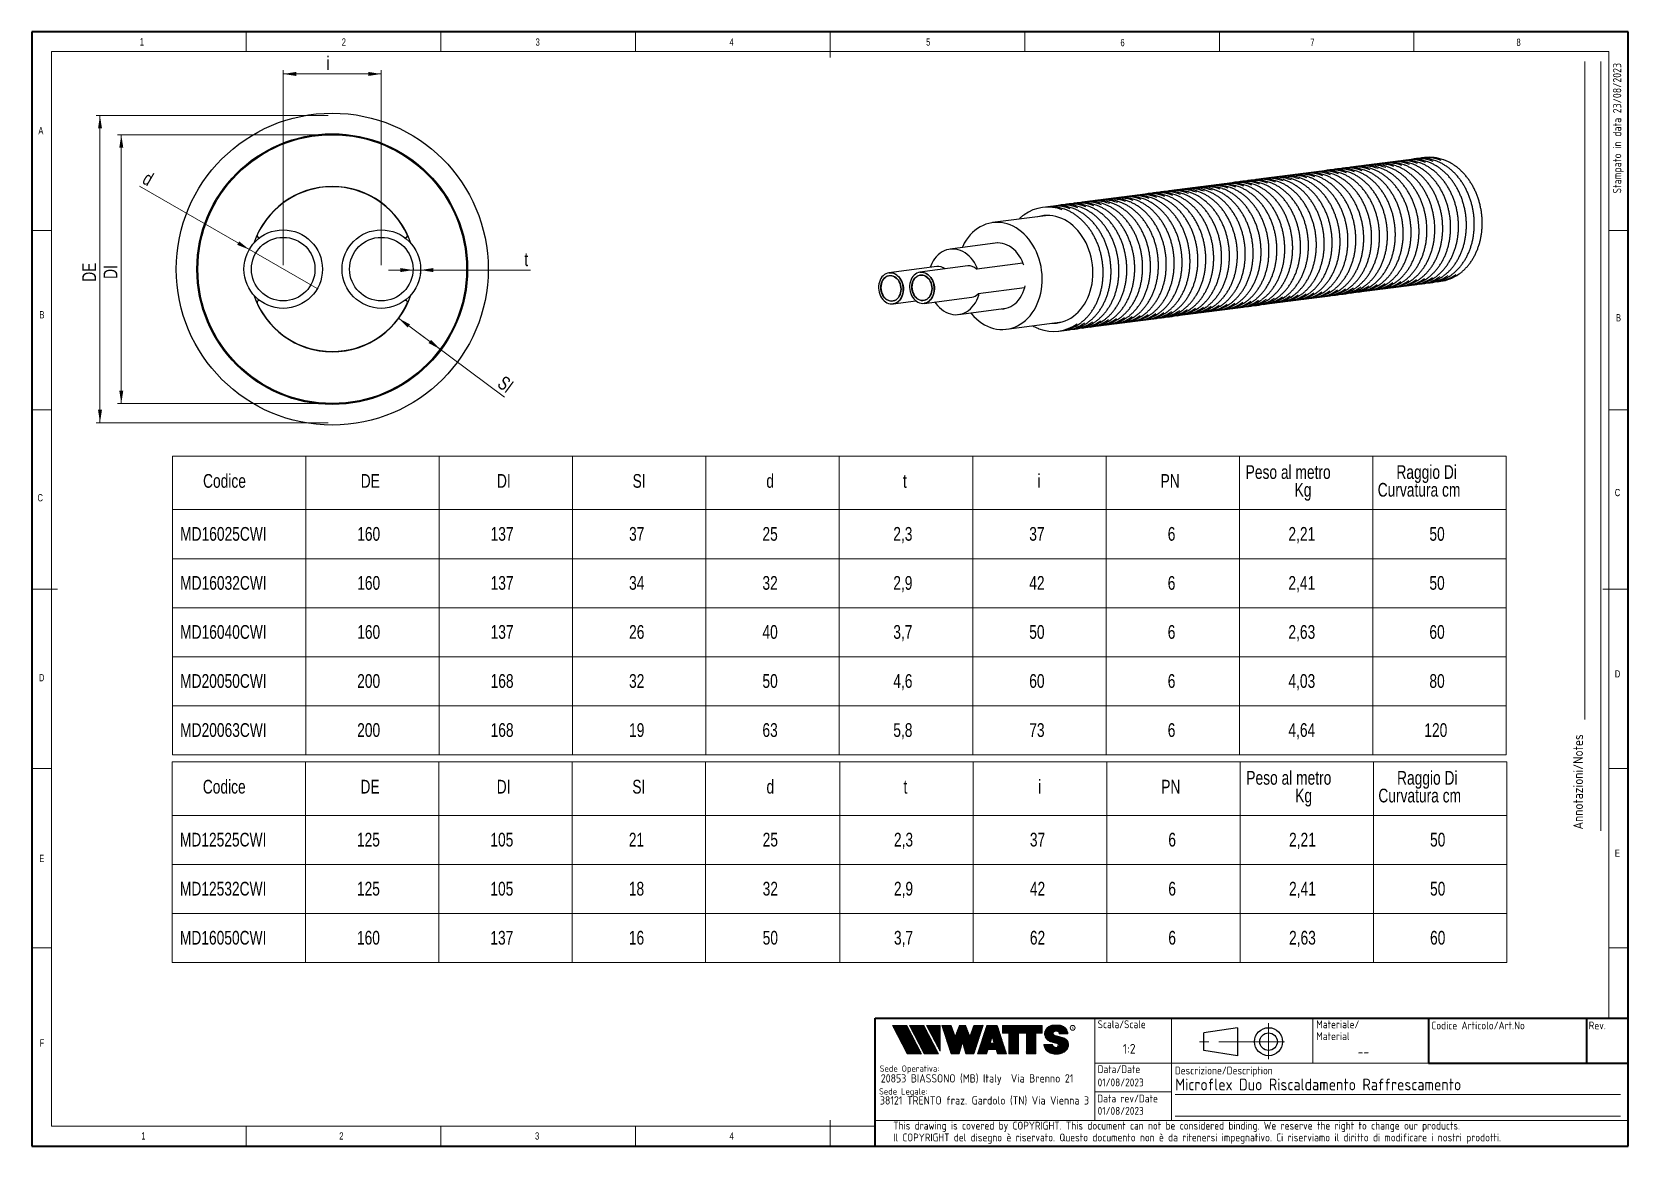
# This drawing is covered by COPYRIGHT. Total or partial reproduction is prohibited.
# Model space of a CAD drawing. Header units: millimetres. Extents: x 6 to 413, y 7 to 291.
import ezdxf

# ---------------------------------------------------------------- set-up
doc = ezdxf.new("R2010")
doc.units = ezdxf.units.MM
doc.linetypes.add('CENTERX2', pattern=[20.32, 12.7, -2.54, 2.54, -2.54])
doc.styles.add('SLDTEXTSTYLE0', font='ISOCP3', dxfattribs={"width": 0.96})
doc.styles.add('SLDTEXTSTYLE1', font='TXT', dxfattribs={"width": 0.605})
doc.styles.add('SLDTEXTSTYLE2', font='TXT', dxfattribs={"width": 0.75})
doc.dimstyles.new('SLDDIMSTYLE0', dxfattribs={"dimtxt": 3.5, "dimasz": 3.302, "dimexe": 0, "dimexo": 0.0625, "dimgap": 0.875, "dimtad": 1, "dimlfac": 2, "dimrnd": 1e-09, "dimzin": 12, "dimdsep": 46, "dimtxsty": 'SLDTEXTSTYLE2', "dimsah": 1, "dimcen": 0.09, "dimadec": 0, "dimazin": 3, "dimtfac": 1, "dimtofl": 0, "dimtmove": 0, "dimatfit": 3, "dimfxl": 1, "dimfrac": 2, "dimtolj": 1, "dimtzin": 12, "dimarcsym": 0})
doc.dimstyles.new('SLDDIMSTYLE1', dxfattribs={"dimtxt": 3.5, "dimasz": 3.302, "dimexe": 0, "dimexo": 0.0625, "dimgap": 0.875, "dimtad": 1, "dimlfac": 2, "dimrnd": 1e-09, "dimzin": 12, "dimdsep": 46, "dimtxsty": 'SLDTEXTSTYLE2', "dimblk1": 'NONE', "dimsah": 1, "dimcen": 0, "dimadec": 0, "dimazin": 3, "dimtfac": 1, "dimtmove": 0, "dimatfit": 3, "dimldrblk": 'NONE', "dimfxl": 1, "dimfrac": 2, "dimtolj": 1, "dimtzin": 12, "dimarcsym": 0})
doc.dimstyles.new('SLDDIMSTYLE2', dxfattribs={"dimtxt": 3.5, "dimasz": 3.302, "dimexe": 0, "dimexo": 0.0625, "dimgap": 0.875, "dimtad": 1, "dimlfac": 2, "dimrnd": 1e-09, "dimzin": 12, "dimdsep": 46, "dimtxsty": 'SLDTEXTSTYLE2', "dimsah": 1, "dimcen": 0.09, "dimadec": 0, "dimazin": 3, "dimtfac": 1, "dimtmove": 0, "dimatfit": 0, "dimfxl": 1, "dimfrac": 2, "dimtolj": 1, "dimtzin": 12, "dimarcsym": 0})

msp = doc.modelspace()

# ---------------------------------------------------------------- texts
at = {"color": 7, "linetype": 'Continuous', "lineweight": 0}
for s, insert, char_height, attachment_point, style in [('1', (33.7775, 289.5294), 1.9, 1, 'SLDTEXTSTYLE2'), ('2', (85.2374, 289.4501), 1.8521, 1, 'SLDTEXTSTYLE2'), ('3', (134.6397, 289.4501), 1.8521, 1, 'SLDTEXTSTYLE2'), ('4', (184.0584, 289.4501), 1.8521, 1, 'SLDTEXTSTYLE2'), ('5', (234.1671, 289.4501), 1.8521, 1, 'SLDTEXTSTYLE2'), ('6', (283.6838, 289.3152), 1.8521, 1, 'SLDTEXTSTYLE2'), ('7', (332.0837, 289.4), 1.8521, 1, 'SLDTEXTSTYLE2'), ('8', (384.6227, 289.4), 1.8521, 1, 'SLDTEXTSTYLE2'), ('A', (7.9135, 266.8624), 1.8521, 1, 'SLDTEXTSTYLE2'), ('B', (8.204, 219.9411), 1.8521, 1, 'SLDTEXTSTYLE2'), ('B', (409.9821, 219.1716), 1.8521, 1, 'SLDTEXTSTYLE2'), ('C', (7.6941, 173.2923), 1.8521, 1, 'SLDTEXTSTYLE2'), ('C', (409.6707, 174.6166), 1.8521, 1, 'SLDTEXTSTYLE2'), ('D', (8.0647, 127.4357), 1.8521, 1, 'SLDTEXTSTYLE2'), ('D', (409.6944, 128.4006), 1.8521, 1, 'SLDTEXTSTYLE2'), ('E', (409.6944, 82.7006), 1.8521, 1, 'SLDTEXTSTYLE2'), ('E', (8.138, 81.3553), 1.8521, 1, 'SLDTEXTSTYLE2'), ('Scala/Scale', (277.8773, 39.1525), 2, 1, 'SLDTEXTSTYLE0'), ('Codice Articolo/Art.No', (362.9397, 38.8524), 2, 1, 'SLDTEXTSTYLE0'), ('Rev.', (403.0361, 38.8524), 2, 1, 'SLDTEXTSTYLE0'), ('F', (8.2247, 34.3267), 1.8521, 1, 'SLDTEXTSTYLE2'), ('1:2', (285.9172, 33.161), 2.5, 2, 'SLDTEXTSTYLE0'), ('--', (347.0729, 32.364), 2.5, 3, 'SLDTEXTSTYLE0'), ('Data/Date', (277.8719, 27.7001), 2, 1, 'SLDTEXTSTYLE0'), ('Descrizione/Description', (297.5529, 27.3645), 2, 1, 'SLDTEXTSTYLE0'), ('01/08/2023', (277.8719, 24.3374), 2, 1, 'SLDTEXTSTYLE0'), ('Microflex Duo Riscaldamento Raffrescamento', (297.6405, 24.3149), 3, 1, 'SLDTEXTSTYLE0'), ('Data rev/Date', (277.8019, 20.2244), 2, 1, 'SLDTEXTSTYLE0'), ('01/08/2023', (277.8719, 17.0746), 2, 1, 'SLDTEXTSTYLE0'), ('1', (34.1506, 10.6063), 1.8521, 1, 'SLDTEXTSTYLE2'), ('2', (84.5965, 10.6063), 1.8521, 1, 'SLDTEXTSTYLE2'), ('3', (134.4972, 10.6063), 1.8521, 1, 'SLDTEXTSTYLE2'), ('4', (184.0691, 10.6063), 1.8521, 1, 'SLDTEXTSTYLE2')]:
    msp.add_mtext(s, dxfattribs=dict(at, insert=insert, char_height=char_height, attachment_point=attachment_point, style=style))
at = {"color": 7, "linetype": 'Continuous', "lineweight": 0, "rotation": 90, "style": 'SLDTEXTSTYLE0'}
for s, insert, char_height, attachment_point in [('Stampato in data 23/08/2023', (409.2095, 283.1938), 2.116667, 3), ('Annotazioni/Notes', (399.0717, 87.8106), 2.5, 1)]:
    msp.add_mtext(s, dxfattribs=dict(at, insert=insert, char_height=char_height, attachment_point=attachment_point))

# ---------------------------------------------------------------- blocks, each defined once
blk = doc.blocks.new('SW_NOTE_0')
at = {"color": 0, "linetype": 'Continuous', "lineweight": 0, "insert": (0, 2.05), "char_height": 1.5875, "attachment_point": 1, "style": 'SLDTEXTSTYLE0'}
blk.add_mtext('Sede Legale:', dxfattribs=at)
blk = doc.blocks.new('SW_NOTE_0_1')
at = {"color": 0, "linetype": 'Continuous', "lineweight": 0, "insert": (0, 2.05), "char_height": 1.5875, "attachment_point": 1, "style": 'SLDTEXTSTYLE0'}
blk.add_mtext('Sede Operativa:', dxfattribs=at)
blk = doc.blocks.new('SW_NOTE_0_2')
at = {"color": 0, "linetype": 'Continuous', "lineweight": 0, "insert": (0, 2.73), "char_height": 2.1167, "attachment_point": 1, "style": 'SLDTEXTSTYLE0'}
blk.add_mtext('20853 BIASSONO (MB) Italy  Via Brenno 21', dxfattribs=at)
blk = doc.blocks.new('SW_NOTE_0_3')
at = {"color": 0, "linetype": 'Continuous', "lineweight": 0, "insert": (0, 0.77), "char_height": 0.6, "attachment_point": 1, "style": 'SLDTEXTSTYLE1'}
blk.add_mtext('R', dxfattribs=at)
blk = doc.blocks.new('SW_NOTE_0_4')
at = {"color": 0, "linetype": 'Continuous', "lineweight": 0, "insert": (0.86, 2.73), "char_height": 2.1167, "attachment_point": 1, "style": 'SLDTEXTSTYLE0'}
blk.add_mtext('38121 TRENTO fraz. Gardolo (TN) Via Vienna 3', dxfattribs=at)
blk = doc.blocks.new('Blocco3')
at = {"linetype": 'Continuous'}
h = blk.add_hatch(dxfattribs=at)
h.set_pattern_fill('NET', color=8, scale=0.0625, angle=45, style=0)
h.paths.add_polyline_path([(11.05, 14.16), (7.31, 21.38), (3.69, 21.38), (7.43, 14.16)], flags=0)
h = blk.add_hatch(dxfattribs=at)
h.set_pattern_fill('NET', color=8, scale=0.0625, angle=45, style=0)
h.paths.add_polyline_path([(15.39, 14.16), (11.65, 21.38), (8.03, 21.38), (11.77, 14.16)], flags=0)
h = blk.add_hatch(dxfattribs=at)
h.set_pattern_fill('NET', color=8, scale=0.0625, angle=45, style=0)
h.paths.add_polyline_path([(12.38, 21.38), (12.37, 21.38), (15.78, 14.86), (15.78, 21.38)], flags=0)
h = blk.add_hatch(dxfattribs=at)
h.set_pattern_fill('NET', color=8, scale=0.0625, angle=45, style=0)
h.paths.add_polyline_path([(18.58, 14.17), (20.63, 14.17), (21.51, 17.09), (22.38, 14.18), (22.38, 14.17), (24.43, 14.17), (26.74, 21.38), (24.43, 21.38), (23.37, 18.54), (22.3, 21.38), (20.71, 21.38), (19.65, 18.54), (18.59, 21.36), (18.57, 21.38), (16.27, 21.38)], flags=0)
h = blk.add_hatch(dxfattribs=at)
h.set_pattern_fill('NET', color=8, scale=0.0625, angle=45, style=0)
h.paths.add_polyline_path([(28.01, 15.27), (30.07, 15.27), (30.42, 14.17), (32.72, 14.17), (30.38, 21.38), (27.7, 21.38), (25.36, 14.17), (27.66, 14.17)], flags=0)
h.paths.add_polyline_path([(29.55, 16.9), (28.53, 16.9), (29.04, 18.53)], flags=0)
h = blk.add_hatch(dxfattribs=at)
h.set_pattern_fill('NET', color=8, scale=0.0625, angle=45, style=0)
h.paths.add_polyline_path([(40.18, 14.19), (40.18, 19.44), (41.81, 19.44), (41.81, 21.38), (31.72, 21.38), (31.72, 19.44), (33.35, 19.44), (33.35, 14.17), (35.74, 14.17), (35.74, 19.44), (37.79, 19.44), (37.79, 14.17), (40.17, 14.17)], flags=0)
h = blk.add_hatch(dxfattribs=at)
h.set_pattern_fill('NET', color=8, scale=0.0625, angle=45, style=0)
edge = h.paths.add_edge_path(flags=0)
edge.add_arc((45.06, 16.51), 0.596, 186.5198, 199.3039, ccw=False)
edge.add_arc((45.04, 16.51), 0.579, 180.0155, 186.5312, ccw=False)
edge.add_line((44.47, 16.51), (42.26, 16.51))
edge.add_arc((44.19, 16.51), 1.93, 180.0147, 186.4124)
edge.add_arc((44.24, 16.52), 1.98, 186.4018, 198.9766)
edge.add_arc((44.39, 16.57), 2.14, 198.9684, 210.8849)
edge.add_arc((44.61, 16.7), 2.4, 210.878, 221.9135)
edge.add_arc((44.85, 16.92), 2.73, 221.9082, 232.0311)
edge.add_arc((45.08, 17.2), 3.09, 232.0272, 241.3356)
edge.add_arc((45.25, 17.51), 3.44, 241.3327, 249.9896)
edge.add_arc((45.35, 17.79), 3.73, 249.9874, 258.1786)
edge.add_arc((45.39, 17.98), 3.93, 258.1768, 266.0906)
edge.add_arc((45.39, 18.05), 4, 266.0891, 273.9109)
edge.add_arc((45.4, 17.98), 3.93, 273.9096, 281.823)
edge.add_arc((45.44, 17.79), 3.73, 281.8219, 290.0121)
edge.add_arc((45.54, 17.51), 3.44, 290.0112, 298.6665)
edge.add_arc((45.71, 17.2), 3.09, 298.6656, 307.9716)
edge.add_arc((45.93, 16.92), 2.73, 307.9706, 318.0901)
edge.add_arc((46.17, 16.7), 2.4, 318.0886, 329.1199)
edge.add_arc((46.39, 16.57), 2.14, 329.1172, 341.0295)
edge.add_arc((46.55, 16.52), 1.98, 341.0247, 353.5968)
edge.add_arc((46.6, 16.51), 1.93, 353.5874, 356.7846)
edge.add_arc((46.61, 16.51), 1.92, 356.7845, 359.9994)
edge.add_arc((46.73, 16.51), 1.8, 0, 74.2203)
edge.add_line((47.22, 18.24), (44.83, 18.92))
edge.add_arc((44.93, 19.3), 0.391, 172.7087, 254.2203, ccw=False)
edge.add_arc((45.13, 19.28), 0.588, 162.1656, 174.006, ccw=False)
edge.add_arc((45.16, 19.27), 0.621, 150.7625, 162.17, ccw=False)
edge.add_arc((45.21, 19.25), 0.673, 139.9607, 150.7656, ccw=False)
edge.add_arc((45.26, 19.21), 0.738, 129.8124, 139.9629, ccw=False)
edge.add_arc((45.3, 19.15), 0.809, 120.2755, 129.814, ccw=False)
edge.add_arc((45.34, 19.09), 0.878, 111.248, 120.2769, ccw=False)
edge.add_arc((45.36, 19.04), 0.935, 102.5962, 111.2494, ccw=False)
edge.add_arc((45.36, 19), 0.973, 94.1727, 102.5976, ccw=False)
edge.add_arc((45.37, 18.99), 0.987, 85.8257, 94.1743, ccw=False)
edge.add_arc((45.37, 19), 0.973, 77.4022, 85.8275, ccw=False)
edge.add_arc((45.37, 19.04), 0.935, 68.7502, 77.4042, ccw=False)
edge.add_arc((45.4, 19.09), 0.878, 59.7224, 68.7527, ccw=False)
edge.add_arc((45.43, 19.15), 0.809, 50.185, 59.7255, ccw=False)
edge.add_arc((45.48, 19.21), 0.738, 40.0359, 50.1889, ccw=False)
edge.add_arc((45.53, 19.25), 0.673, 29.233, 40.0407, ccw=False)
edge.add_arc((45.57, 19.27), 0.621, 17.8287, 29.2388, ccw=False)
edge.add_arc((45.6, 19.28), 0.588, 5.9932, 17.8352, ccw=False)
edge.add_arc((45.61, 19.28), 0.578, 0.012, 6.0015, ccw=False)
edge.add_line((46.19, 19.28), (48.35, 19.28))
edge.add_arc((46.39, 19.28), 1.96, 0.0004, 2.836)
edge.add_arc((46.38, 19.28), 1.97, 2.8359, 5.6594)
edge.add_arc((46.36, 19.28), 1.99, 5.6531, 16.8731)
edge.add_arc((46.29, 19.26), 2.06, 16.8691, 27.8236)
edge.add_arc((46.19, 19.21), 2.17, 27.8204, 38.3929)
edge.add_arc((46.08, 19.12), 2.31, 38.3903, 48.5305)
edge.add_arc((45.98, 19.01), 2.46, 48.5283, 58.2469)
edge.add_arc((45.91, 18.89), 2.6, 58.2449, 67.599)
edge.add_arc((45.86, 18.78), 2.72, 67.5972, 76.6745)
edge.add_arc((45.84, 18.7), 2.8, 76.6726, 85.5782)
edge.add_arc((45.84, 18.67), 2.83, 85.5755, 89.9952)
edge.add_line((45.84, 21.5), (44.94, 21.5))
edge.add_arc((44.94, 18.67), 2.83, 90.0048, 94.4245)
edge.add_arc((44.94, 18.7), 2.8, 94.4218, 103.3274)
edge.add_arc((44.92, 18.78), 2.72, 103.3255, 112.4028)
edge.add_arc((44.88, 18.89), 2.6, 112.401, 121.7551)
edge.add_arc((44.8, 19.01), 2.46, 121.7531, 131.4717)
edge.add_arc((44.7, 19.12), 2.31, 131.4695, 141.6097)
edge.add_arc((44.59, 19.21), 2.17, 141.6071, 152.1796)
edge.add_arc((44.5, 19.26), 2.06, 152.1764, 163.1309)
edge.add_arc((44.43, 19.28), 1.99, 163.1269, 174.3469)
edge.add_arc((44.57, 19.28), 2.14, 174.5695, 255)
edge.add_line((44.02, 17.21), (45.85, 16.72))
edge.add_arc((45.73, 16.27), 0.464, -75.4769, 75, ccw=False)
edge.add_arc((45.46, 16.94), 1.18, 281.6144, 289.1927, ccw=False)
edge.add_arc((45.44, 17), 1.24, 273.8399, 281.6169, ccw=False)
edge.add_arc((45.44, 17.02), 1.27, 266.159, 273.841, ccw=False)
edge.add_arc((45.44, 17), 1.24, 258.3828, 266.1603, ccw=False)
edge.add_arc((45.43, 16.94), 1.18, 250.3186, 258.3845, ccw=False)
edge.add_arc((45.39, 16.84), 1.08, 241.768, 250.3207, ccw=False)
edge.add_arc((45.34, 16.74), 0.962, 232.5317, 241.7709, ccw=False)
edge.add_arc((45.26, 16.65), 0.842, 222.429, 232.5356, ccw=False)
edge.add_arc((45.18, 16.57), 0.734, 211.3431, 222.4344, ccw=False)
edge.add_arc((45.11, 16.53), 0.649, 199.2951, 211.3502, ccw=False)
at = {"color": 7, "linetype": 'Continuous', "lineweight": 18}
for p, q in [((3.69, 21.38), (7.43, 14.16)), ((7.31, 21.38), (3.69, 21.38)), ((7.31, 21.38), (11.05, 14.16)), ((8.03, 21.38), (11.77, 14.16)), ((11.65, 21.38), (8.03, 21.38)), ((11.65, 21.38), (15.39, 14.16)), ((12.37, 21.38), (12.38, 21.38)), ((12.37, 21.38), (15.78, 21.38)), ((12.37, 21.38), (15.78, 14.86)), ((15.78, 21.38), (15.78, 14.86)), ((16.27, 21.38), (18.58, 21.38)), ((16.27, 21.38), (18.58, 14.17)), ((18.59, 21.36), (18.57, 21.38)), ((18.58, 21.38), (19.65, 18.54)), ((19.65, 18.54), (20.71, 21.38)), ((20.71, 21.38), (22.3, 21.38)), ((22.3, 21.38), (23.37, 18.54)), ((23.37, 18.54), (24.43, 21.38)), ((24.43, 21.38), (26.74, 21.38)), ((26.74, 21.38), (24.43, 14.17)), ((25.36, 14.17), (27.7, 21.38)), ((27.7, 21.38), (30.38, 21.38)), ((32.72, 14.17), (30.38, 21.38)), ((31.72, 21.38), (41.81, 21.38)), ((31.72, 19.44), (31.72, 21.38)), ((41.81, 19.44), (41.81, 21.38)), ((43, 20.68), (43.14, 20.83)), ((44.94, 21.5), (45.84, 21.5)), ((21.51, 17.09), (20.63, 14.17)), ((21.51, 17.09), (22.38, 14.17)), ((29.04, 18.53), (28.53, 16.9)), ((28.53, 16.9), (29.55, 16.9)), ((29.04, 18.53), (29.55, 16.9)), ((31.72, 19.44), (33.35, 19.44)), ((33.35, 14.17), (33.35, 19.44)), ((35.74, 14.17), (35.74, 19.44)), ((35.74, 19.44), (37.79, 19.44)), ((37.79, 14.17), (37.79, 19.44)), ((40.18, 14.17), (40.18, 19.44)), ((40.18, 19.44), (41.81, 19.44)), ((42.26, 16.51), (44.47, 16.51)), ((44.02, 17.21), (45.85, 16.72)), ((44.83, 18.92), (47.22, 18.24)), ((48.35, 19.28), (46.19, 19.28)), ((7.43, 14.16), (11.05, 14.16)), ((11.77, 14.16), (15.39, 14.16)), ((20.63, 14.17), (18.58, 14.17)), ((22.38, 14.17), (22.38, 14.18)), ((24.43, 14.17), (22.38, 14.17)), ((25.36, 14.17), (27.66, 14.17)), ((28.01, 15.27), (27.66, 14.17)), ((28.01, 15.27), (30.07, 15.27)), ((30.07, 15.27), (30.42, 14.17)), ((30.42, 14.17), (32.72, 14.17)), ((35.74, 14.17), (33.35, 14.17)), ((37.79, 14.17), (40.18, 14.17)), ((40.17, 14.17), (40.18, 14.19))]:
    blk.add_line(p, q, dxfattribs=at)
blk.add_circle((49.58, 20.78), 0.63, dxfattribs=at)
for centre, radius, start, end in [((44.59, 19.21), 2.17, 141.6071, 152.1796), ((44.7, 19.12), 2.31, 131.4695, 141.6097), ((44.8, 19.01), 2.46, 121.7531, 131.4717), ((44.88, 18.89), 2.6, 112.401, 121.7551), ((44.92, 18.78), 2.72, 103.3255, 112.4028), ((44.94, 18.7), 2.8, 94.4218, 103.3274), ((44.94, 18.67), 2.83, 90.0048, 94.4245), ((45.84, 18.67), 2.83, 85.5755, 89.9952), ((45.84, 18.7), 2.8, 76.6726, 85.5782), ((45.86, 18.78), 2.72, 67.5972, 76.6745), ((45.91, 18.89), 2.6, 58.2449, 67.599), ((45.98, 19.01), 2.46, 48.5283, 58.2469), ((46.08, 19.12), 2.31, 38.3903, 48.5305), ((46.19, 19.21), 2.17, 27.8204, 38.3929), ((44.19, 16.51), 1.93, 180.0147, 186.4124), ((44.24, 16.52), 1.98, 186.4018, 198.9766), ((44.57, 19.28), 2.14, 174.5695, 255), ((44.43, 19.28), 1.99, 163.1269, 174.3469), ((44.5, 19.26), 2.06, 152.1764, 163.1309), ((45.04, 16.51), 0.579, 180.0155, 186.5312), ((45.06, 16.51), 0.596, 186.5198, 199.3039), ((45.11, 16.53), 0.649, 199.2951, 211.3502), ((45.13, 19.28), 0.588, 162.1656, 174.006), ((44.93, 19.3), 0.391, 172.7087, 254.2203), ((45.16, 19.27), 0.621, 150.7625, 162.17), ((45.21, 19.25), 0.673, 139.9607, 150.7656), ((45.26, 19.21), 0.738, 129.8124, 139.9629), ((45.3, 19.15), 0.809, 120.2755, 129.814), ((45.34, 19.09), 0.878, 111.248, 120.2769), ((45.36, 19.04), 0.935, 102.5962, 111.2494), ((45.36, 19), 0.973, 94.1727, 102.5976), ((45.37, 18.99), 0.987, 85.8257, 94.1743), ((45.37, 19), 0.973, 77.4022, 85.8275), ((45.37, 19.04), 0.935, 68.7502, 77.4042), ((45.4, 19.09), 0.878, 59.7224, 68.7527), ((45.43, 19.15), 0.809, 50.185, 59.7255), ((45.73, 16.27), 0.464, 284.5231, 75), ((45.48, 19.21), 0.738, 40.0359, 50.1889), ((45.53, 19.25), 0.673, 29.233, 40.0407), ((45.57, 19.27), 0.621, 17.8287, 29.2388), ((45.6, 19.28), 0.588, 5.9932, 17.8352), ((45.61, 19.28), 0.578, 0.012, 6.0015), ((46.73, 16.51), 1.8, 0, 74.2203), ((46.29, 19.26), 2.06, 16.8691, 27.8236), ((46.36, 19.28), 1.99, 5.6531, 16.8731), ((46.38, 19.28), 1.97, 2.8359, 5.6594), ((46.39, 19.28), 1.96, 0.0004, 2.836), ((46.55, 16.52), 1.98, 341.0247, 353.5968), ((46.61, 16.51), 1.92, 356.7845, 359.9994), ((46.6, 16.51), 1.93, 353.5874, 356.7846), ((44.39, 16.57), 2.14, 198.9684, 210.8849), ((44.61, 16.7), 2.4, 210.878, 221.9135), ((44.85, 16.92), 2.73, 221.9082, 232.0311), ((45.08, 17.2), 3.09, 232.0272, 241.3356), ((45.25, 17.51), 3.44, 241.3327, 249.9896), ((45.35, 17.79), 3.73, 249.9874, 258.1786), ((45.18, 16.57), 0.734, 211.3431, 222.4344), ((45.39, 17.98), 3.93, 258.1768, 266.0906), ((45.26, 16.65), 0.842, 222.429, 232.5356), ((45.34, 16.74), 0.962, 232.5317, 241.7709), ((45.39, 16.84), 1.08, 241.768, 250.3207), ((45.43, 16.94), 1.18, 250.3186, 258.3845), ((45.39, 18.05), 4, 266.0891, 273.9109), ((45.44, 17), 1.24, 258.3828, 266.1603), ((45.44, 17.02), 1.27, 266.159, 273.841), ((45.44, 17), 1.24, 273.8399, 281.6169), ((45.4, 17.98), 3.93, 273.9096, 281.823), ((45.46, 16.94), 1.18, 281.6144, 289.1927), ((45.45, 16.94), 1.18, 289.1924, 289.6799), ((45.49, 16.84), 1.08, 289.6768, 292.8868), ((45.49, 16.84), 1.08, 292.8885, 296.1017), ((45.44, 17.79), 3.73, 281.8219, 290.0121), ((45.54, 17.51), 3.44, 290.0112, 298.6665), ((45.71, 17.2), 3.09, 298.6656, 307.9716), ((45.93, 16.92), 2.73, 307.9706, 318.0901), ((46.17, 16.7), 2.4, 318.0886, 329.1199), ((46.39, 16.57), 2.14, 329.1172, 341.0295)]:
    blk.add_arc(centre, radius, start, end, dxfattribs=at)
at = {"color": 7, "linetype": 'Continuous', "lineweight": 0}
for name, p in [('SW_NOTE_0_3', (49.39, 20.35)), ('SW_NOTE_0_1', (0.39, 9.14)), ('SW_NOTE_0_2', (0.69, 6.23)), ('SW_NOTE_0', (0.23, 3.32)), ('SW_NOTE_0_4', (-0.4, 0.61))]:
    blk.add_blockref(name, p, dxfattribs=at)
blk = doc.blocks.new('SW_NOTE_0_5')
at = {"color": 0, "linetype": 'Continuous', "lineweight": 0, "char_height": 2, "attachment_point": 1, "style": 'SLDTEXTSTYLE0'}
for s, insert in [('Materiale/', (0, 2.58)), ('Material', (0, -0.42))]:
    blk.add_mtext(s, dxfattribs=dict(at, insert=insert))
blk = doc.blocks.new('SW_NOTE_0_7')
at = {"color": 0, "linetype": 'Continuous', "lineweight": 0, "char_height": 2, "attachment_point": 1, "style": 'SLDTEXTSTYLE0'}
for s, insert in [('This drawing is covered by COPYRIGHT. This document can not be considered binding. We reserve the right to change our products.', (0, 2.58)), ('Il COPYRIGHT del disegno è riservato. Questo documento non è da ritenersi impegnativo. Ci riserviamo il diritto di modificare i nostri prodotti.', (0, -0.42))]:
    blk.add_mtext(s, dxfattribs=dict(at, insert=insert))
blk = doc.blocks.new('SW_TABLEANNOTATION_0')
at = {"color": 0, "linetype": 'Continuous', "lineweight": 18}
for p, q in [((0, 0), (0, -13.64)), ((0, 0), (34, 0)), ((34, 0), (34, -13.64)), ((34, 0), (67.99, 0)), ((67.99, 0), (67.99, -13.64)), ((67.99, 0), (101.99, 0)), ((101.99, 0), (101.99, -13.64)), ((101.99, 0), (135.98, 0)), ((135.98, 0), (135.98, -13.64)), ((135.98, 0), (169.98, 0)), ((169.98, 0), (169.98, -13.64)), ((169.98, 0), (203.97, 0)), ((203.97, 0), (203.97, -13.64)), ((203.97, 0), (237.97, 0)), ((237.97, 0), (237.97, -13.64)), ((237.97, 0), (271.97, 0)), ((271.97, 0), (271.97, -13.64)), ((271.97, 0), (305.96, 0)), ((305.96, 0), (305.96, -13.64)), ((305.96, 0), (339.96, 0)), ((339.96, 0), (339.96, -13.64)), ((0, -13.64), (0, -26.14)), ((0, -13.64), (34, -13.64)), ((34, -13.64), (34, -26.14)), ((34, -13.64), (67.99, -13.64)), ((67.99, -13.64), (67.99, -26.14)), ((67.99, -13.64), (101.99, -13.64)), ((101.99, -13.64), (101.99, -26.14)), ((101.99, -13.64), (135.98, -13.64)), ((135.98, -13.64), (135.98, -26.14)), ((135.98, -13.64), (169.98, -13.64)), ((169.98, -13.64), (169.98, -26.14)), ((169.98, -13.64), (203.97, -13.64)), ((203.97, -13.64), (203.97, -26.14)), ((203.97, -13.64), (237.97, -13.64)), ((237.97, -13.64), (237.97, -26.14)), ((237.97, -13.64), (271.97, -13.64)), ((271.97, -13.64), (271.97, -26.14)), ((271.97, -13.64), (305.96, -13.64)), ((305.96, -13.64), (305.96, -26.14)), ((305.96, -13.64), (339.96, -13.64)), ((339.96, -13.64), (339.96, -26.14)), ((0, -26.14), (0, -38.64)), ((0, -26.14), (34, -26.14)), ((34, -26.14), (34, -38.64)), ((34, -26.14), (67.99, -26.14)), ((67.99, -26.14), (67.99, -38.64)), ((67.99, -26.14), (101.99, -26.14)), ((101.99, -26.14), (101.99, -38.64)), ((101.99, -26.14), (135.98, -26.14)), ((135.98, -26.14), (135.98, -38.64)), ((135.98, -26.14), (169.98, -26.14)), ((169.98, -26.14), (169.98, -38.64)), ((169.98, -26.14), (203.97, -26.14)), ((203.97, -26.14), (203.97, -38.64)), ((203.97, -26.14), (237.97, -26.14)), ((237.97, -26.14), (237.97, -38.64)), ((237.97, -26.14), (271.97, -26.14)), ((271.97, -26.14), (271.97, -38.64)), ((271.97, -26.14), (305.96, -26.14)), ((305.96, -26.14), (305.96, -38.64)), ((305.96, -26.14), (339.96, -26.14)), ((339.96, -26.14), (339.96, -38.64)), ((0, -38.64), (0, -51.14)), ((0, -38.64), (34, -38.64)), ((34, -38.64), (34, -51.14)), ((34, -38.64), (67.99, -38.64)), ((67.99, -38.64), (67.99, -51.14)), ((67.99, -38.64), (101.99, -38.64)), ((101.99, -38.64), (101.99, -51.14)), ((101.99, -38.64), (135.98, -38.64)), ((135.98, -38.64), (135.98, -51.14)), ((135.98, -38.64), (169.98, -38.64)), ((169.98, -38.64), (169.98, -51.14)), ((169.98, -38.64), (203.97, -38.64)), ((203.97, -38.64), (203.97, -51.14)), ((203.97, -38.64), (237.97, -38.64)), ((237.97, -38.64), (237.97, -51.14)), ((237.97, -38.64), (271.97, -38.64)), ((271.97, -38.64), (271.97, -51.14)), ((271.97, -38.64), (305.96, -38.64)), ((305.96, -38.64), (305.96, -51.14)), ((305.96, -38.64), (339.96, -38.64)), ((339.96, -38.64), (339.96, -51.14)), ((0, -51.14), (0, -63.63)), ((0, -51.14), (34, -51.14)), ((34, -51.14), (34, -63.63)), ((34, -51.14), (67.99, -51.14)), ((67.99, -51.14), (67.99, -63.63)), ((67.99, -51.14), (101.99, -51.14)), ((101.99, -51.14), (101.99, -63.63)), ((101.99, -51.14), (135.98, -51.14)), ((135.98, -51.14), (135.98, -63.63)), ((135.98, -51.14), (169.98, -51.14)), ((169.98, -51.14), (169.98, -63.63)), ((169.98, -51.14), (203.97, -51.14)), ((203.97, -51.14), (203.97, -63.63)), ((203.97, -51.14), (237.97, -51.14)), ((237.97, -51.14), (237.97, -63.63)), ((237.97, -51.14), (271.97, -51.14)), ((271.97, -51.14), (271.97, -63.63)), ((271.97, -51.14), (305.96, -51.14)), ((305.96, -51.14), (305.96, -63.63)), ((305.96, -51.14), (339.96, -51.14)), ((339.96, -51.14), (339.96, -63.63)), ((0, -63.63), (0, -76.13)), ((0, -63.63), (34, -63.63)), ((34, -63.63), (34, -76.13)), ((34, -63.63), (67.99, -63.63)), ((67.99, -63.63), (67.99, -76.13)), ((67.99, -63.63), (101.99, -63.63)), ((101.99, -63.63), (101.99, -76.13)), ((101.99, -63.63), (135.98, -63.63)), ((135.98, -63.63), (135.98, -76.13)), ((135.98, -63.63), (169.98, -63.63)), ((169.98, -63.63), (169.98, -76.13)), ((169.98, -63.63), (203.97, -63.63)), ((203.97, -63.63), (203.97, -76.13)), ((203.97, -63.63), (237.97, -63.63)), ((237.97, -63.63), (237.97, -76.13)), ((237.97, -63.63), (271.97, -63.63)), ((271.97, -63.63), (271.97, -76.13)), ((271.97, -63.63), (305.96, -63.63)), ((305.96, -63.63), (305.96, -76.13)), ((305.96, -63.63), (339.96, -63.63)), ((339.96, -63.63), (339.96, -76.13)), ((0, -76.13), (34, -76.13)), ((34, -76.13), (67.99, -76.13)), ((67.99, -76.13), (101.99, -76.13)), ((101.99, -76.13), (135.98, -76.13)), ((135.98, -76.13), (169.98, -76.13)), ((169.98, -76.13), (203.97, -76.13)), ((203.97, -76.13), (237.97, -76.13)), ((237.97, -76.13), (271.97, -76.13)), ((271.97, -76.13), (305.96, -76.13)), ((305.96, -76.13), (339.96, -76.13))]:
    blk.add_line(p, q, dxfattribs=at)
at = {"color": 0, "linetype": 'Continuous', "lineweight": 0, "char_height": 3.5, "attachment_point": 1, "style": 'SLDTEXTSTYLE2'}
for s, insert in [('Peso al metro', (273.55, -2.31)), ('Raggio Di', (311.96, -2.31)), ('Codice', (7.83, -4.57)), ('DE', (48.01, -4.57)), ('DI', (82.73, -4.57)), ('SI', (117.3, -4.57)), ('d', (151.38, -4.57)), ('t', (186.19, -4.57)), ('i', (220.51, -4.57)), ('PN', (251.86, -4.57)), ('Kg', (286.02, -6.83)), ('Curvatura cm', (307.2, -6.83)), ('MD16025CWI', (1.99, -18.07)), ('160', (47.11, -18.07)), ('137', (81.11, -18.07)), ('37', (116.4, -18.07)), ('25', (150.39, -18.07)), ('2,3', (183.74, -18.07)), ('37', (218.39, -18.07)), ('6', (253.68, -18.07)), ('2,21', (284.44, -18.07)), ('50', (320.37, -18.07)), ('MD16032CWI', (1.99, -30.57)), ('160', (47.11, -30.57)), ('137', (81.11, -30.57)), ('34', (116.4, -30.57)), ('32', (150.39, -30.57)), ('2,9', (183.74, -30.57)), ('42', (218.39, -30.57)), ('6', (253.68, -30.57)), ('2,41', (284.44, -30.57)), ('50', (320.37, -30.57)), ('MD16040CWI', (1.99, -43.07)), ('160', (47.11, -43.07)), ('137', (81.11, -43.07)), ('26', (116.4, -43.07)), ('40', (150.39, -43.07)), ('3,7', (183.74, -43.07)), ('50', (218.39, -43.07)), ('6', (253.68, -43.07)), ('2,63', (284.44, -43.07)), ('60', (320.37, -43.07)), ('MD20050CWI', (1.99, -55.57)), ('200', (47.11, -55.57)), ('168', (81.11, -55.57)), ('32', (116.4, -55.57)), ('50', (150.39, -55.57)), ('4,6', (183.74, -55.57)), ('60', (218.39, -55.57)), ('6', (253.68, -55.57)), ('4,03', (284.44, -55.57)), ('80', (320.37, -55.57)), ('MD20063CWI', (1.99, -68.07)), ('200', (47.11, -68.07)), ('168', (81.11, -68.07)), ('19', (116.4, -68.07)), ('63', (150.39, -68.07)), ('5,8', (183.74, -68.07)), ('73', (218.39, -68.07)), ('6', (253.68, -68.07)), ('4,64', (284.44, -68.07)), ('120', (319.08, -68.07))]:
    blk.add_mtext(s, dxfattribs=dict(at, insert=insert))
blk = doc.blocks.new('SW_TABLEANNOTATION_1')
at = {"color": 0, "linetype": 'Continuous', "lineweight": 18}
for p, q in [((0, 0), (0, -13.64)), ((0, 0), (34, 0)), ((34, 0), (34, -13.64)), ((34, 0), (67.99, 0)), ((67.99, 0), (67.99, -13.64)), ((67.99, 0), (101.99, 0)), ((101.99, 0), (101.99, -13.64)), ((101.99, 0), (135.98, 0)), ((135.98, 0), (135.98, -13.64)), ((135.98, 0), (170.2, 0)), ((170.2, 0), (170.2, -13.64)), ((170.2, 0), (204.2, 0)), ((204.2, 0), (204.2, -13.64)), ((204.2, 0), (238.2, 0)), ((238.2, 0), (238.2, -13.64)), ((238.2, 0), (272.19, 0)), ((272.19, 0), (272.19, -13.64)), ((272.19, 0), (306.19, 0)), ((306.19, 0), (306.19, -13.64)), ((306.19, 0), (340.18, 0)), ((340.18, 0), (340.18, -13.64)), ((0, -13.64), (0, -26.14)), ((0, -13.64), (34, -13.64)), ((34, -13.64), (34, -26.14)), ((34, -13.64), (67.99, -13.64)), ((67.99, -13.64), (67.99, -26.14)), ((67.99, -13.64), (101.99, -13.64)), ((101.99, -13.64), (101.99, -26.14)), ((101.99, -13.64), (135.98, -13.64)), ((135.98, -13.64), (135.98, -26.14)), ((135.98, -13.64), (170.2, -13.64)), ((170.2, -13.64), (170.2, -26.14)), ((170.2, -13.64), (204.2, -13.64)), ((204.2, -13.64), (204.2, -26.14)), ((204.2, -13.64), (238.2, -13.64)), ((238.2, -13.64), (238.2, -26.14)), ((238.2, -13.64), (272.19, -13.64)), ((272.19, -13.64), (272.19, -26.14)), ((272.19, -13.64), (306.19, -13.64)), ((306.19, -13.64), (306.19, -26.14)), ((306.19, -13.64), (340.18, -13.64)), ((340.18, -13.64), (340.18, -26.14)), ((0, -26.14), (0, -38.64)), ((0, -26.14), (34, -26.14)), ((34, -26.14), (34, -38.64)), ((34, -26.14), (67.99, -26.14)), ((67.99, -26.14), (67.99, -38.64)), ((67.99, -26.14), (101.99, -26.14)), ((101.99, -26.14), (101.99, -38.64)), ((101.99, -26.14), (135.98, -26.14)), ((135.98, -26.14), (135.98, -38.64)), ((135.98, -26.14), (170.2, -26.14)), ((170.2, -26.14), (170.2, -38.64)), ((170.2, -26.14), (204.2, -26.14)), ((204.2, -26.14), (204.2, -38.64)), ((204.2, -26.14), (238.2, -26.14)), ((238.2, -26.14), (238.2, -38.64)), ((238.2, -26.14), (272.19, -26.14)), ((272.19, -26.14), (272.19, -38.64)), ((272.19, -26.14), (306.19, -26.14)), ((306.19, -26.14), (306.19, -38.64)), ((306.19, -26.14), (340.18, -26.14)), ((340.18, -26.14), (340.18, -38.64)), ((0, -38.64), (0, -51.14)), ((0, -38.64), (34, -38.64)), ((34, -38.64), (34, -51.14)), ((34, -38.64), (67.99, -38.64)), ((67.99, -38.64), (67.99, -51.14)), ((67.99, -38.64), (101.99, -38.64)), ((101.99, -38.64), (101.99, -51.14)), ((101.99, -38.64), (135.98, -38.64)), ((135.98, -38.64), (135.98, -51.14)), ((135.98, -38.64), (170.2, -38.64)), ((170.2, -38.64), (170.2, -51.14)), ((170.2, -38.64), (204.2, -38.64)), ((204.2, -38.64), (204.2, -51.14)), ((204.2, -38.64), (238.2, -38.64)), ((238.2, -38.64), (238.2, -51.14)), ((238.2, -38.64), (272.19, -38.64)), ((272.19, -38.64), (272.19, -51.14)), ((272.19, -38.64), (306.19, -38.64)), ((306.19, -38.64), (306.19, -51.14)), ((306.19, -38.64), (340.18, -38.64)), ((340.18, -38.64), (340.18, -51.14)), ((0, -51.14), (34, -51.14)), ((34, -51.14), (67.99, -51.14)), ((67.99, -51.14), (101.99, -51.14)), ((101.99, -51.14), (135.98, -51.14)), ((135.98, -51.14), (170.2, -51.14)), ((170.2, -51.14), (204.2, -51.14)), ((204.2, -51.14), (238.2, -51.14)), ((238.2, -51.14), (272.19, -51.14)), ((272.19, -51.14), (306.19, -51.14)), ((306.19, -51.14), (340.18, -51.14))]:
    blk.add_line(p, q, dxfattribs=at)
at = {"color": 0, "linetype": 'Continuous', "lineweight": 0, "char_height": 3.5, "attachment_point": 1, "style": 'SLDTEXTSTYLE2'}
for s, insert in [('Peso al metro', (273.78, -2.31)), ('Raggio Di', (312.19, -2.31)), ('Codice', (7.83, -4.57)), ('DE', (48.01, -4.57)), ('DI', (82.73, -4.57)), ('SI', (117.3, -4.57)), ('d', (151.49, -4.57)), ('t', (186.41, -4.57)), ('i', (220.73, -4.57)), ('PN', (252.09, -4.57)), ('Kg', (286.24, -6.83)), ('Curvatura cm', (307.43, -6.83)), ('MD12525CWI', (1.99, -18.07)), ('125', (47.11, -18.07)), ('105', (81.11, -18.07)), ('21', (116.4, -18.07)), ('25', (150.51, -18.07)), ('2,3', (183.97, -18.07)), ('37', (218.61, -18.07)), ('6', (253.9, -18.07)), ('2,21', (284.66, -18.07)), ('50', (320.6, -18.07)), ('MD12532CWI', (1.99, -30.57)), ('125', (47.11, -30.57)), ('105', (81.11, -30.57)), ('18', (116.4, -30.57)), ('32', (150.51, -30.57)), ('2,9', (183.97, -30.57)), ('42', (218.61, -30.57)), ('6', (253.9, -30.57)), ('2,41', (284.66, -30.57)), ('50', (320.6, -30.57)), ('MD16050CWI', (1.99, -43.07)), ('160', (47.11, -43.07)), ('137', (81.11, -43.07)), ('16', (116.4, -43.07)), ('50', (150.51, -43.07)), ('3,7', (183.97, -43.07)), ('62', (218.61, -43.07)), ('6', (253.9, -43.07)), ('2,63', (284.66, -43.07)), ('60', (320.6, -43.07))]:
    blk.add_mtext(s, dxfattribs=dict(at, insert=insert))
blk = doc.blocks.new('_D')
at = {"color": 7, "linetype": 'Continuous', "lineweight": 0}
for p, q in [((81.81, 269.79), (22.62, 269.79)), ((23.62, 269.79), (23.62, 191.49)), ((81.81, 191.49), (22.62, 191.49))]:
    blk.add_line(p, q, dxfattribs=at)
at = {"color": 7, "linetype": 'Continuous', "lineweight": 18}
for points in [[(23.62, 269.79), (23.12, 266.49), (24.13, 266.49)], [(23.62, 191.49), (24.13, 194.79), (23.12, 194.79)]]:
    blk.add_solid(points, dxfattribs=at)
at = {"color": 7, "linetype": 'Continuous', "lineweight": 18, "insert": (19.11, 227.42), "char_height": 3.5, "attachment_point": 1, "rotation": 90, "style": 'SLDTEXTSTYLE2'}
blk.add_mtext('DE', dxfattribs=at)
blk = doc.blocks.new('_D_1')
at = {"color": 7, "linetype": 'Continuous', "lineweight": 0}
for p, q in [((81.81, 264.89), (28.05, 264.89)), ((29.05, 264.89), (29.05, 196.39)), ((81.81, 196.39), (28.05, 196.39))]:
    blk.add_line(p, q, dxfattribs=at)
at = {"color": 7, "linetype": 'Continuous', "lineweight": 18}
for points in [[(29.05, 264.89), (28.54, 261.59), (29.56, 261.59)], [(29.05, 196.39), (29.56, 199.69), (28.54, 199.69)]]:
    blk.add_solid(points, dxfattribs=at)
at = {"color": 7, "linetype": 'Continuous', "lineweight": 18, "insert": (24.54, 228.14), "char_height": 3.5, "attachment_point": 1, "rotation": 90, "style": 'SLDTEXTSTYLE2'}
blk.add_mtext('DI', dxfattribs=at)
blk = doc.blocks.new('_D_2')
at = {"color": 7, "linetype": 'Continuous', "lineweight": 0}
for p, q in [((110.32, 210.23), (99.68, 218.13)), ((99.68, 218.13), (126.73, 198.04))]:
    blk.add_line(p, q, dxfattribs=at)
at = {"color": 7, "linetype": 'Continuous', "lineweight": 18}
for points in [[(99.68, 218.13), (102.02, 215.75), (102.63, 216.56)], [(110.32, 210.23), (107.97, 212.6), (107.36, 211.79)]]:
    blk.add_solid(points, dxfattribs=at)
at = {"color": 7, "linetype": 'Continuous', "lineweight": 18, "insert": (126.71, 203.68), "char_height": 3.5, "attachment_point": 1, "rotation": 323.4124, "style": 'SLDTEXTSTYLE2'}
blk.add_mtext('SI', dxfattribs=at)
blk = doc.blocks.new('_D_3')
at = {"color": 7, "linetype": 'Continuous', "lineweight": 0}
for p, q in [((70.31, 231.64), (70.31, 281.39)), ((95.31, 231.64), (95.31, 281.39)), ((70.31, 280.39), (95.31, 280.39))]:
    blk.add_line(p, q, dxfattribs=at)
at = {"color": 7, "linetype": 'Continuous', "lineweight": 18}
for points in [[(70.31, 280.39), (73.62, 279.88), (73.62, 280.9)], [(95.31, 280.39), (92.01, 280.9), (92.01, 279.88)]]:
    blk.add_solid(points, dxfattribs=at)
at = {"color": 7, "linetype": 'Continuous', "lineweight": 18, "insert": (81.35, 284.9), "char_height": 3.5, "attachment_point": 1, "style": 'SLDTEXTSTYLE2'}
blk.add_mtext('i', dxfattribs=at)
blk = doc.blocks.new('_D_4')
at = {"color": 7, "linetype": 'Continuous', "lineweight": 0}
for q in [(33.66, 251.8), (78.93, 225.67)]:
    blk.add_line((61.7, 235.62), q, dxfattribs=at)
at = {"color": 7, "linetype": 'Continuous', "lineweight": 18}
blk.add_solid([(61.7, 235.62), (59.09, 237.71), (58.58, 236.83)], dxfattribs=at)
at = {"color": 7, "linetype": 'Continuous', "lineweight": 18, "insert": (35.91, 255.71), "char_height": 3.5, "attachment_point": 1, "rotation": 330, "style": 'SLDTEXTSTYLE2'}
blk.add_mtext('d', dxfattribs=at)
blk = doc.blocks.new('_None')
blk = doc.blocks.new('_D_5')
at = {"color": 7, "linetype": 'Continuous', "lineweight": 0}
for p, q in [((103.46, 230.4), (97.11, 230.4)), ((103.46, 230.4), (105.26, 230.4)), ((103.46, 229.64), (103.46, 229.4)), ((105.26, 230.4), (133.35, 230.4)), ((105.26, 229.64), (105.26, 229.4))]:
    blk.add_line(p, q, dxfattribs=at)
at = {"color": 7, "linetype": 'Continuous', "lineweight": 18}
for points in [[(103.46, 230.4), (100.16, 230.91), (100.16, 229.89)], [(105.26, 230.4), (108.57, 229.89), (108.57, 230.91)]]:
    blk.add_solid(points, dxfattribs=at)
at = {"color": 7, "linetype": 'Continuous', "lineweight": 18, "insert": (131.77, 234.91), "char_height": 3.5, "attachment_point": 1, "style": 'SLDTEXTSTYLE2'}
blk.add_mtext('t', dxfattribs=at)

# ---------------------------------------------------------------- dimensions: what is measured, and where the dimension line sits
at = {"color": 7, "linetype": 'Continuous', "lineweight": 18}
for base, p1, p2, text, dimstyle, picture, middle in [((95.3142, 280.3922), (70.3142, 230.6422), (95.3142, 230.6422), 'i', 'SLDDIMSTYLE0', '_D_3', (81.8121, 280.3922)), ((105.2642, 230.4024), (103.4642, 230.6422), (105.2642, 230.6422), 't', 'SLDDIMSTYLE2', '_D_5', (132.5642, 230.4024))]:
    dim = msp.add_linear_dim(base=base, p1=p1, p2=p2, text=text, dimstyle=dimstyle, dxfattribs=at)
    dim.commit()
    dim.dimension.update_dxf_attribs({"geometry": picture, "text_midpoint": middle, "dimtype": 160})
for base, p1, p2, angle, text, picture, middle in [((23.6249, 191.4922), (82.8142, 269.7922), (82.8142, 191.4922), 90, 'DE', '_D', (23.6249, 230.4024)), ((29.0517, 196.3922), (82.8142, 264.8922), (82.8142, 196.3922), 90, 'DI', '_D_1', (29.0517, 230.4024)), ((99.676, 218.1251), (110.3151, 210.2274), (99.676, 218.1251), 323.412361, 'SI', '_D_2', (125.3736, 199.049))]:
    dim = msp.add_linear_dim(base=base, p1=p1, p2=p2, angle=angle, text=text, dimstyle='SLDDIMSTYLE0', dxfattribs=at)
    dim.commit()
    dim.dimension.update_dxf_attribs({"geometry": picture, "text_midpoint": middle, "dimtype": 160})
dim = msp.add_diameter_dim_2p(p1=(78.9311, 225.6672), p2=(61.6972, 235.6172), text='d', dimstyle='SLDDIMSTYLE1', override={"dimpost": '<>'}, dxfattribs=at)
dim.commit()
dim.dimension.update_dxf_attribs({"geometry": '_D_4', "text_midpoint": (34.9649, 251.0511), "dimtype": 163})

# ---------------------------------------------------------------- linework, layer by layer
at = {"color": 7, "linetype": 'Continuous', "lineweight": 35}
for p, q in [((6.2734, 291.1062), (6.2734, 7.1062)), ((413.064, 291.1062), (6.2734, 291.1062)), ((413.064, 7.1062), (413.064, 291.1062)), ((221.2163, 39.6951), (413.064, 39.6951)), ((221.2163, 7.1062), (221.2163, 39.6951)), ((362.1852, 39.6951), (412.8547, 39.6951)), ((362.1852, 39.6951), (362.1852, 28.2235)), ((402.48, 39.6951), (402.48, 28.2235)), ((362.1852, 28.2235), (413.064, 28.2235)), ((6.2734, 7.1062), (413.064, 7.1062))]:
    msp.add_line(p, q, dxfattribs=at)
at = {"color": 7, "linetype": 'Continuous', "lineweight": 18}
for p, q in [((60.8973, 291.1062), (60.8973, 286.1523)), ((110.4973, 291.1062), (110.4973, 286.1523)), ((160.0973, 291.1062), (160.0973, 286.1523)), ((209.6973, 291.1062), (209.6973, 284.5934)), ((259.2973, 291.1062), (259.2973, 286.1523)), ((308.8973, 291.1062), (308.8973, 286.1523)), ((358.4973, 291.1062), (358.4973, 286.1523)), ((408.1446, 286.1523), (11.2973, 286.1523)), ((11.2973, 286.1523), (11.2973, 12.1436)), ((408.1446, 286.1523), (408.1446, 39.6951)), ((402.066, 115.8303), (402.066, 283.5788)), ((406.1007, 87.4617), (406.1007, 283.5788)), ((6.2734, 240.4523), (11.2973, 240.4523)), ((408.1446, 240.4523), (413.064, 240.4523)), ((6.2734, 194.7523), (11.2973, 194.7523)), ((408.1446, 194.7523), (413.064, 194.7523)), ((6.2734, 149.0523), (12.8156, 149.0523)), ((406.6345, 149.0523), (413.064, 149.0523)), ((6.2734, 103.3523), (11.2973, 103.3523)), ((408.1446, 103.3523), (413.064, 103.3523)), ((6.2734, 57.6523), (11.2973, 57.6523)), ((408.1446, 57.6523), (413.064, 57.6523)), ((277.1852, 39.6951), (277.1852, 13.6243)), ((296.6852, 39.6951), (296.6852, 31.6951)), ((332.7171, 28.2235), (332.7171, 39.6951)), ((296.6852, 31.6951), (296.6852, 23.6951)), ((362.1852, 28.2235), (277.1852, 28.2235)), ((277.1852, 20.9608), (296.6852, 20.9608)), ((296.6852, 23.6951), (296.6852, 15.6951)), ((297.6277, 20.2313), (411.1277, 20.2313)), ((209.6973, 13.7436), (209.6973, 7.1062)), ((221.2163, 13.6243), (413.064, 13.6243)), ((296.6852, 15.6951), (296.6852, 13.6243)), ((297.6277, 14.6951), (411.1277, 14.6951)), ((221.2163, 12.1436), (11.2973, 12.1436)), ((60.8973, 12.1436), (60.8973, 7.1062)), ((110.4973, 12.1436), (110.4973, 7.1062)), ((160.0973, 12.1436), (160.0973, 7.1062))]:
    msp.add_line(p, q, dxfattribs=at)
at = {"color": 7, "linetype": 'Continuous', "lineweight": 25}
for p, q in [((341.0593, 256.4411), (340.3152, 256.3441)), ((343.072, 256.7036), (342.3279, 256.6066)), ((345.0847, 256.9661), (344.3406, 256.8691)), ((347.0974, 257.2286), (346.3533, 257.1316)), ((349.11, 257.4911), (348.366, 257.3941)), ((351.1227, 257.7536), (350.3786, 257.6566)), ((353.1354, 258.0161), (352.3913, 257.9191)), ((355.1481, 258.2787), (354.404, 258.1816)), ((357.1607, 258.5412), (356.4167, 258.4441)), ((359.1734, 258.8037), (358.4293, 258.7066)), ((361.1861, 259.0662), (360.442, 258.9691)), ((308.8565, 252.2411), (308.1124, 252.144)), ((310.8691, 252.5036), (310.1251, 252.4065)), ((312.8818, 252.7661), (312.1377, 252.669)), ((314.8945, 253.0286), (314.1504, 252.9315)), ((316.9072, 253.2911), (316.1631, 253.194)), ((318.9199, 253.5536), (318.1758, 253.4566)), ((320.9325, 253.8161), (320.1885, 253.7191)), ((322.9452, 254.0786), (322.2011, 253.9816)), ((324.9579, 254.3411), (324.2138, 254.2441)), ((326.9706, 254.6036), (326.2265, 254.5066)), ((328.9832, 254.8661), (328.2392, 254.7691)), ((330.9959, 255.1286), (330.2518, 255.0316)), ((333.0086, 255.3911), (332.2645, 255.2941)), ((335.0213, 255.6536), (334.2772, 255.5566)), ((337.034, 255.9161), (336.2899, 255.8191)), ((339.0466, 256.1786), (338.3026, 256.0816)), ((278.6663, 248.3035), (277.9222, 248.2065)), ((280.679, 248.566), (279.9349, 248.469)), ((282.6916, 248.8285), (281.9476, 248.7315)), ((284.7043, 249.091), (283.9602, 248.994)), ((286.717, 249.3536), (285.9729, 249.2565)), ((288.7297, 249.6161), (287.9856, 249.519)), ((290.7424, 249.8786), (289.9983, 249.7815)), ((292.755, 250.1411), (292.011, 250.044)), ((294.7677, 250.4036), (294.0236, 250.3065)), ((296.7804, 250.6661), (296.0363, 250.569)), ((298.7931, 250.9286), (298.049, 250.8315)), ((300.8058, 251.1911), (300.0617, 251.094)), ((302.8184, 251.4536), (302.0743, 251.3565)), ((304.8311, 251.7161), (304.087, 251.619)), ((306.8438, 251.9786), (306.0997, 251.8815)), ((265.2682, 244.3375), (251.1217, 242.4924)), ((264.5775, 246.466), (263.8335, 246.369)), ((266.5902, 246.7285), (265.8461, 246.6315)), ((268.6029, 246.991), (267.8588, 246.894)), ((270.6156, 247.2535), (269.8715, 247.1565)), ((272.6283, 247.516), (271.8842, 247.419)), ((274.6409, 247.7785), (273.8969, 247.6815)), ((276.6536, 248.041), (275.9095, 247.944)), ((252.3627, 237.3094), (240.2609, 235.731)), ((247.0619, 230.7074), (258.8501, 232.2449)), ((236.8792, 231.2935), (224.6933, 229.7041)), ((244.7808, 231.4425), (232.595, 229.8531)), ((259.2568, 225.8616), (247.422, 224.318)), ((336.3772, 223.7611), (337.1213, 223.8582)), ((338.3899, 224.0236), (339.134, 224.1207)), ((340.4026, 224.2861), (341.1466, 224.3832)), ((342.4152, 224.5486), (343.1593, 224.6457)), ((344.4279, 224.8112), (345.172, 224.9082)), ((346.4406, 225.0737), (347.1847, 225.1707)), ((348.4533, 225.3362), (349.1973, 225.4332)), ((350.4659, 225.5987), (351.21, 225.6957)), ((352.4786, 225.8612), (353.2227, 225.9582)), ((354.4913, 226.1237), (355.2354, 226.2207)), ((356.504, 226.3862), (357.2481, 226.4832)), ((358.5167, 226.6487), (359.2607, 226.7457)), ((360.5293, 226.9112), (361.2734, 227.0082)), ((362.542, 227.1737), (363.2861, 227.2707)), ((364.5547, 227.4362), (365.2988, 227.5332)), ((225.728, 221.7713), (231.5781, 222.5343)), ((233.6296, 221.9203), (245.8155, 223.5097)), ((242.4337, 219.0721), (254.5355, 220.6505)), ((306.187, 219.8236), (306.9311, 219.9206)), ((308.1997, 220.0861), (308.9438, 220.1831)), ((310.2124, 220.3486), (310.9565, 220.4456)), ((312.2251, 220.6111), (312.9691, 220.7082)), ((314.2377, 220.8736), (314.9818, 220.9707)), ((316.2504, 221.1361), (316.9945, 221.2332)), ((318.2631, 221.3986), (319.0072, 221.4957)), ((320.2758, 221.6611), (321.0199, 221.7582)), ((322.2884, 221.9236), (323.0325, 222.0207)), ((324.3011, 222.1861), (325.0452, 222.2832)), ((326.3138, 222.4486), (327.0579, 222.5457)), ((328.3265, 222.7111), (329.0706, 222.8082)), ((330.3392, 222.9736), (331.0832, 223.0707)), ((332.3518, 223.2361), (333.0959, 223.3332)), ((334.3645, 223.4986), (335.1086, 223.5957)), ((254.6654, 215.3225), (268.8118, 217.1676)), ((273.9842, 215.6235), (274.7282, 215.7206)), ((275.9968, 215.8861), (276.7409, 215.9831)), ((278.0095, 216.1486), (278.7536, 216.2456)), ((280.0222, 216.4111), (280.7663, 216.5081)), ((282.0349, 216.6736), (282.779, 216.7706)), ((284.0476, 216.9361), (284.7916, 217.0331)), ((286.0602, 217.1986), (286.8043, 217.2956)), ((288.0729, 217.4611), (288.817, 217.5581)), ((290.0856, 217.7236), (290.8297, 217.8206)), ((292.0983, 217.9861), (292.8424, 218.0831)), ((294.111, 218.2486), (294.855, 218.3456)), ((296.1236, 218.5111), (296.8677, 218.6081)), ((298.1363, 218.7736), (298.8804, 218.8706)), ((300.149, 219.0361), (300.8931, 219.1331)), ((302.1617, 219.2986), (302.9057, 219.3956)), ((304.1743, 219.5611), (304.9184, 219.6581)), ((267.9461, 214.836), (268.6902, 214.9331)), ((269.9588, 215.0985), (270.7029, 215.1956)), ((271.9715, 215.361), (272.7156, 215.4581)), ((313.5592, 37.2889), (304.9014, 35.9609)), ((313.5592, 37.2889), (313.5592, 30.1488)), ((304.9014, 31.4769), (304.9014, 35.9609)), ((313.5592, 30.1488), (304.9014, 31.4769))]:
    msp.add_line(p, q, dxfattribs=at)
at = {"color": 7, "linetype": 'CENTERX2', "lineweight": 18}
for q in [(321.4373, 38.4285), (303.8344, 33.7189), (325.5255, 33.7189), (321.4373, 29.2555)]:
    msp.add_line((321.4373, 33.7189), q, dxfattribs=at)
at = {"color": 7, "linetype": 'Continuous', "lineweight": 25, "flags": 128}
for points in [[(266.2187, 216.8294), (266.5781, 216.8287), (267.3539, 216.8784), (268.1215, 216.9979), (268.8769, 217.1867), (269.6164, 217.4438), (270.3362, 217.7678), (271.0325, 218.1571), (271.7019, 218.6097), (272.3409, 219.1234), (272.9463, 219.6954), (273.515, 220.3229), (274.0441, 221.0027), (274.5309, 221.7314), (274.973, 222.5051), (275.368, 223.32), (275.7139, 224.1719), (276.009, 225.0565), (276.2519, 225.9693), (276.4412, 226.9055), (276.5759, 227.8606), (276.6555, 228.8294), (276.6795, 229.8073), (276.6477, 230.789), (276.5604, 231.7698), (276.4179, 232.7444), (276.2211, 233.7081), (275.9708, 234.6559), (275.6685, 235.5829), (275.3155, 236.4844), (274.9138, 237.3558), (274.4654, 238.1928), (273.9725, 238.9909), (273.4377, 239.7462), (272.8637, 240.4549), (272.2534, 241.1132), (271.6099, 241.7179), (270.9365, 242.2658), (270.2367, 242.7542), (269.5139, 243.1806), (268.772, 243.5428), (268.0146, 243.8389), (267.2456, 244.0675), (266.469, 244.2274), (265.6887, 244.3178), (264.9087, 244.3381), (264.1329, 244.2884), (263.3654, 244.1689), (262.6751, 243.9993)], [(263.6038, 230.3128), (263.4476, 231.2894), (263.2363, 232.2535), (262.9711, 233.2001), (262.6534, 234.1244), (262.2848, 235.0215), (261.8672, 235.8867), (261.4029, 236.7156), (260.8941, 237.5037), (260.3437, 238.247), (259.7544, 238.9416), (259.1294, 239.5839), (258.4718, 240.1706), (257.7852, 240.6985), (257.0731, 241.1649), (256.3391, 241.5675), (255.5872, 241.904), (254.8213, 242.1728), (254.0453, 242.3724), (253.2633, 242.5018), (252.4794, 242.5604), (251.6976, 242.5477), (250.9221, 242.464), (250.1569, 242.3095), (249.4059, 242.0852), (248.6731, 241.7922), (247.9623, 241.4321), (247.2772, 241.0066), (246.6214, 240.518), (245.9983, 239.969), (245.4111, 239.3622), (244.863, 238.7009), (244.3567, 237.9886), (243.8949, 237.229), (243.4801, 236.4259), (243.3455, 236.1333)], [(259.0604, 231.6565), (258.9328, 232.0267), (258.6436, 232.7333), (258.3052, 233.4074), (257.9207, 234.043), (257.4933, 234.6348), (257.0267, 235.1777), (256.5248, 235.6672), (255.9919, 236.099), (255.4325, 236.4694), (254.8516, 236.7753), (254.2539, 237.0141), (253.6446, 237.1837), (253.0289, 237.2827), (252.412, 237.3103), (251.7993, 237.2661), (251.2516, 237.1645)], [(247.1748, 230.9912), (246.8567, 231.6668), (246.4926, 232.3068), (246.0856, 232.9058), (245.639, 233.4588), (245.1565, 233.9613), (244.6422, 234.409), (244.1005, 234.7982), (243.5357, 235.1256), (242.9526, 235.3885), (242.3562, 235.5847), (241.7513, 235.7125), (241.143, 235.771), (240.5365, 235.7595), (239.9367, 235.6783), (239.3487, 235.528), (238.7774, 235.3097), (238.2275, 235.0255), (237.7038, 234.6776), (237.2104, 234.2689), (236.7516, 233.8028), (236.3311, 233.2833), (235.9526, 232.7147), (235.6191, 232.1017), (235.3334, 231.4495), (235.1969, 231.0741)], [(225.4392, 221.7692), (225.8562, 221.8125), (226.2615, 221.9258), (226.6478, 222.1071), (227.0082, 222.3532), (227.3364, 222.6596), (227.6264, 223.021), (227.8731, 223.4308), (228.072, 223.8817), (228.2197, 224.3657), (228.3134, 224.8742), (228.3516, 225.3981), (228.3335, 225.928), (228.2594, 226.4544), (228.1308, 226.9681), (227.9498, 227.4598), (227.7197, 227.9207), (227.4446, 228.3426), (227.1294, 228.718), (226.7798, 229.0402), (226.4019, 229.3035), (226.0026, 229.503), (225.5889, 229.6354), (225.1683, 229.6982), (224.7482, 229.6903), (224.3361, 229.6118), (223.9394, 229.4641), (223.5652, 229.25), (223.2201, 228.9731), (222.9104, 228.6384), (222.6414, 228.252), (222.4181, 227.8207), (222.2444, 227.3522), (222.1235, 226.8548), (222.0574, 226.3375), (222.0473, 225.8094), (222.0935, 225.2801), (222.1951, 224.7588), (222.3502, 224.255), (222.5563, 223.7777), (222.8094, 223.3353), (223.1052, 222.9357), (223.4383, 222.5861), (223.8029, 222.2927), (224.1924, 222.0608), (224.5998, 221.8945), (225.0179, 221.7967), (225.4392, 221.7692)], [(225.3956, 222.4868), (225.0095, 222.5159), (224.6276, 222.6169), (224.2584, 222.7875), (223.9103, 223.0241), (223.5909, 223.3212), (223.3074, 223.6722), (223.0662, 224.0694), (222.8726, 224.5038), (222.731, 224.9657), (222.6444, 225.4449), (222.615, 225.9305), (222.6432, 226.4118), (222.7285, 226.878), (222.869, 227.3187), (223.0615, 227.7241), (223.3018, 228.085), (223.5844, 228.3935), (223.9031, 228.6426), (224.2507, 228.8268), (224.6195, 228.9419), (225.0013, 228.9854), (225.3874, 228.9564), (225.7693, 228.8554), (226.1384, 228.6847), (226.4866, 228.4482), (226.806, 228.1511), (227.0894, 227.8), (227.3307, 227.4029), (227.5243, 226.9685), (227.6659, 226.5065), (227.7524, 226.0274), (227.7819, 225.5418), (227.7537, 225.0605), (227.6684, 224.5942), (227.5279, 224.1535), (227.3353, 223.7482), (227.0951, 223.3873), (226.8124, 223.0788), (226.4938, 222.8297), (226.1461, 222.6455), (225.7774, 222.5304), (225.3956, 222.4868)], [(225.4066, 222.5084), (225.786, 222.5516), (226.1525, 222.6661), (226.498, 222.8491), (226.8147, 223.0967), (227.0956, 223.4033), (227.3344, 223.762), (227.5258, 224.1648), (227.6654, 224.6028), (227.7502, 225.0662), (227.7783, 225.5445), (227.749, 226.0272), (227.663, 226.5034), (227.5222, 226.9625), (227.3298, 227.3942), (227.09, 227.7889), (226.8083, 228.1379), (226.4909, 228.4332), (226.1449, 228.6682), (225.778, 228.8379), (225.3984, 228.9382), (225.0147, 228.9671), (224.6353, 228.9238), (224.2688, 228.8094), (223.9233, 228.6263), (223.6065, 228.3788), (223.3256, 228.0722), (223.0869, 227.7135), (222.8955, 227.3106), (222.7559, 226.8726), (222.6711, 226.4093), (222.643, 225.9309), (222.6723, 225.4483), (222.7583, 224.9721), (222.8991, 224.513), (223.0915, 224.0812), (223.3312, 223.6865), (223.613, 223.3376), (223.9304, 223.0423), (224.2764, 222.8072), (224.6433, 222.6376), (225.0229, 222.5372), (225.4066, 222.5084)], [(224.6933, 229.7041), (224.7581, 229.7117), (225.1803, 229.7197), (225.6031, 229.6566), (226.0189, 229.5236), (226.4202, 229.323), (226.7999, 229.0584), (227.1513, 228.7346), (227.4681, 228.3573), (227.7445, 227.9332), (227.9758, 227.47), (228.1577, 226.9759), (228.287, 226.4596), (228.3614, 225.9305), (228.3796, 225.398), (228.3413, 224.8715), (228.2471, 224.3604), (228.0987, 223.874), (227.8987, 223.4208), (227.6508, 223.0089), (227.3593, 222.6458), (227.0295, 222.3378), (226.6673, 222.0905), (226.279, 221.9082), (225.8717, 221.7944), (225.728, 221.7713)], [(233.3408, 221.9182), (233.7578, 221.9615), (234.1631, 222.0748), (234.5494, 222.2561), (234.9099, 222.5022), (235.238, 222.8086), (235.528, 223.17), (235.7747, 223.5798), (235.9737, 224.0307), (236.1213, 224.5147), (236.2151, 225.0232), (236.2532, 225.5471), (236.2351, 226.077), (236.1611, 226.6034), (236.0324, 227.1171), (235.8514, 227.6087), (235.6213, 228.0697), (235.3462, 228.4916), (235.0311, 228.867), (234.6814, 229.1892), (234.3036, 229.4525), (233.9043, 229.652), (233.4906, 229.7844), (233.0699, 229.8472), (232.6498, 229.8393), (232.2378, 229.7608), (231.8411, 229.6131), (231.4669, 229.399), (231.1218, 229.1221), (230.812, 228.7874), (230.5431, 228.401), (230.3198, 227.9697), (230.1461, 227.5012), (230.0251, 227.0038), (229.959, 226.4865), (229.9489, 225.9584), (229.9951, 225.4291), (230.0967, 224.9078), (230.2519, 224.404), (230.4579, 223.9267), (230.7111, 223.4843), (231.0069, 223.0847), (231.34, 222.7351), (231.7045, 222.4417), (232.094, 222.2098), (232.5014, 222.0435), (232.9195, 221.9457), (233.3408, 221.9182)], [(233.2973, 222.6358), (232.9111, 222.6649), (232.5292, 222.7659), (232.1601, 222.9365), (231.8119, 223.1731), (231.4926, 223.4702), (231.2091, 223.8212), (230.9679, 224.2184), (230.7743, 224.6528), (230.6326, 225.1147), (230.5461, 225.5939), (230.5166, 226.0795), (230.5449, 226.5608), (230.6302, 227.027), (230.7707, 227.4677), (230.9632, 227.8731), (231.2035, 228.234), (231.4861, 228.5425), (231.8048, 228.7916), (232.1524, 228.9758), (232.5212, 229.0909), (232.9029, 229.1344), (233.289, 229.1054), (233.6709, 229.0044), (234.0401, 228.8337), (234.3882, 228.5972), (234.7076, 228.3001), (234.9911, 227.949), (235.2323, 227.5519), (235.4259, 227.1175), (235.5676, 226.6555), (235.6541, 226.1764), (235.6836, 225.6907), (235.6553, 225.2094), (235.57, 224.7432), (235.4295, 224.3025), (235.237, 223.8972), (234.9967, 223.5363), (234.7141, 223.2278), (234.3954, 222.9787), (234.0478, 222.7945), (233.679, 222.6794), (233.2973, 222.6358)], [(233.3083, 222.6574), (233.6876, 222.7006), (234.0542, 222.8151), (234.3997, 222.9981), (234.7164, 223.2457), (234.9973, 223.5523), (235.2361, 223.911), (235.4274, 224.3138), (235.567, 224.7518), (235.6518, 225.2152), (235.6799, 225.6935), (235.6506, 226.1762), (235.5646, 226.6524), (235.4238, 227.1115), (235.2314, 227.5432), (234.9917, 227.9379), (234.71, 228.2869), (234.3925, 228.5821), (234.0465, 228.8172), (233.6796, 228.9869), (233.3001, 229.0872), (232.9163, 229.1161), (232.5369, 229.0728), (232.1704, 228.9584), (231.8249, 228.7753), (231.5082, 228.5278), (231.2273, 228.2212), (230.9885, 227.8625), (230.7972, 227.4596), (230.6575, 227.0216), (230.5727, 226.5583), (230.5447, 226.0799), (230.574, 225.5973), (230.6599, 225.1211), (230.8007, 224.662), (230.9931, 224.2302), (231.2329, 223.8355), (231.5146, 223.4866), (231.832, 223.1913), (232.1781, 222.9562), (232.5449, 222.7866), (232.9245, 222.6862), (233.3083, 222.6574)], [(232.595, 229.8531), (232.6598, 229.8607), (233.082, 229.8687), (233.5047, 229.8056), (233.9205, 229.6726), (234.3218, 229.472), (234.7016, 229.2074), (235.053, 228.8836), (235.3697, 228.5063), (235.6462, 228.0822), (235.8774, 227.619), (236.0594, 227.1249), (236.1887, 226.6086), (236.2631, 226.0795), (236.2813, 225.547), (236.2429, 225.0205), (236.1487, 224.5094), (236.0003, 224.023), (235.8004, 223.5698), (235.5524, 223.1579), (235.261, 222.7948), (234.9312, 222.4868), (234.5689, 222.2395), (234.1807, 222.0572), (233.7734, 221.9434), (233.6296, 221.9203)], [(245.5182, 219.4744), (245.7334, 219.2143), (246.3409, 218.5454), (246.9826, 217.9306), (247.6552, 217.3729), (248.355, 216.8754), (249.0785, 216.4406), (249.8219, 216.0709), (250.5813, 215.768), (251.3528, 215.5336), (252.1323, 215.369), (252.9158, 215.275), (253.6991, 215.252), (254.4783, 215.3002), (255.2492, 215.4194), (256.0078, 215.6089), (256.7501, 215.8677), (257.4724, 216.1945), (258.1708, 216.5876), (258.8417, 217.0449), (259.4816, 217.5641), (260.0871, 218.1423), (260.6551, 218.7768), (261.1827, 219.464), (261.667, 220.2005), (262.1056, 220.9823), (262.4962, 221.8055), (262.8367, 222.6657), (263.1253, 223.5585), (263.3607, 224.4791), (263.5414, 225.4229), (263.6667, 226.3847), (263.7357, 227.3598), (263.7483, 228.3429), (263.7042, 229.329), (263.6038, 230.3128)], [(246.9533, 230.7424), (247.0012, 230.7143), (247.0529, 230.7066), (247.1028, 230.7201), (247.1456, 230.7534), (247.1766, 230.803), (247.1927, 230.8636), (247.1921, 230.9286), (247.1748, 230.9912)], [(236.3446, 222.2744), (236.609, 221.8973), (237.0557, 221.3443), (237.5381, 220.8418), (238.0524, 220.3941), (238.5942, 220.005), (239.159, 219.6776), (239.742, 219.4147), (240.3385, 219.2185), (240.9433, 219.0906), (241.5516, 219.0321), (242.1582, 219.0436), (242.7579, 219.1248), (243.3459, 219.2752), (243.9172, 219.4934), (244.4671, 219.7776), (244.9909, 220.1256), (245.4842, 220.5343), (245.9431, 221.0003), (246.3635, 221.5198), (246.742, 222.0884), (247.0755, 222.7014), (247.3612, 223.3536), (247.5966, 224.0397)], [(247.5966, 224.0397), (247.6063, 224.1028), (247.5991, 224.1677), (247.5757, 224.2275), (247.5387, 224.2758), (247.492, 224.3074), (247.4406, 224.319), (247.3899, 224.3094), (247.3455, 224.2795)], [(253.4244, 220.5056), (253.9878, 220.5488), (254.5912, 220.6642), (255.1802, 220.85), (255.7496, 221.1045), (256.2946, 221.4256), (256.8107, 221.8105), (257.2933, 222.256), (257.7384, 222.7582), (258.1421, 223.3129), (258.5011, 223.9153), (258.8122, 224.5603), (259.0728, 225.2424), (259.2808, 225.9558), (259.3796, 226.397)]]:
    msp.add_lwpolyline(points, dxfattribs=at)
at = {"color": 7, "linetype": 'Continuous', "lineweight": 25}
for centre, radius in [((82.8142, 230.6422), 39.75), ((82.8142, 230.6422), 34.5), ((82.8142, 230.6422), 34.25), ((70.3142, 230.6422), 10), ((95.3142, 230.6422), 10), ((70.3142, 230.6422), 8.1), ((95.3142, 230.6422), 8.1), ((321.4373, 33.7189), 3.5701), ((321.4373, 33.7189), 2.242)]:
    msp.add_circle(centre, radius, dxfattribs=at)
for centre, radius, start, end in [((341.6125, 246.1666), 10.2572, 68.827261, 100.83909), ((342.3462, 246.239), 10.2829, 69.63751, 97.189367), ((343.6252, 246.4291), 10.2572, 68.827261, 100.83909), ((344.3589, 246.5015), 10.2829, 69.63751, 97.189367), ((345.6379, 246.6916), 10.2572, 68.827261, 100.83909), ((346.3716, 246.764), 10.2829, 69.63751, 97.189367), ((347.6505, 246.9541), 10.2572, 68.827261, 100.83909), ((348.3843, 247.0265), 10.2829, 69.63751, 97.189367), ((349.6632, 247.2166), 10.2572, 68.827261, 100.83909), ((350.3969, 247.289), 10.2829, 69.63751, 97.189367), ((351.6759, 247.4791), 10.2572, 68.827261, 100.83909), ((352.4096, 247.5515), 10.2829, 69.63751, 97.189367), ((353.6886, 247.7416), 10.2572, 68.827261, 100.83909), ((354.4223, 247.814), 10.2829, 69.63751, 97.189367), ((355.7013, 248.0041), 10.2572, 68.827261, 100.83909), ((356.435, 248.0765), 10.2829, 69.63751, 97.189367), ((357.7139, 248.2666), 10.2572, 68.827261, 100.83909), ((358.4476, 248.3391), 10.2829, 69.63751, 97.189367), ((359.7266, 248.5291), 10.2572, 68.827261, 100.83909), ((360.4603, 248.6016), 10.2829, 69.63751, 97.189367), ((361.7393, 248.7916), 10.2572, 68.827261, 100.83909), ((362.473, 248.8641), 10.2829, 69.63751, 97.189367), ((309.4096, 241.9666), 10.2572, 68.827261, 100.83909), ((310.1434, 242.039), 10.2829, 69.63751, 97.189367), ((311.4223, 242.2291), 10.2572, 68.827261, 100.83909), ((312.156, 242.3015), 10.2829, 69.63751, 97.189367), ((313.435, 242.4916), 10.2572, 68.827261, 100.83909), ((314.1687, 242.564), 10.2829, 69.63751, 97.189367), ((315.4477, 242.7541), 10.2572, 68.827261, 100.83909), ((316.1814, 242.8265), 10.2829, 69.63751, 97.189367), ((317.4604, 243.0166), 10.2572, 68.827261, 100.83909), ((318.1941, 243.089), 10.2829, 69.63751, 97.189367), ((319.473, 243.2791), 10.2572, 68.827261, 100.83909), ((320.2068, 243.3515), 10.2829, 69.63751, 97.189367), ((321.4857, 243.5416), 10.2572, 68.827261, 100.83909), ((322.2194, 243.614), 10.2829, 69.63751, 97.189367), ((323.4984, 243.8041), 10.2572, 68.827261, 100.83909), ((324.2321, 243.8765), 10.2829, 69.63751, 97.189367), ((325.5111, 244.0666), 10.2572, 68.827261, 100.83909), ((326.2448, 244.139), 10.2829, 69.63751, 97.189367), ((327.5238, 244.3291), 10.2572, 68.827261, 100.83909), ((328.2575, 244.4015), 10.2829, 69.63751, 97.189367), ((329.5364, 244.5916), 10.2572, 68.827261, 100.83909), ((330.2702, 244.664), 10.2829, 69.63751, 97.189367), ((331.5491, 244.8541), 10.2572, 68.827261, 100.83909), ((332.2828, 244.9265), 10.2829, 69.63751, 97.189367), ((333.5618, 245.1166), 10.2572, 68.827261, 100.83909), ((334.2955, 245.189), 10.2829, 69.63751, 97.189367), ((335.5745, 245.3791), 10.2572, 68.827261, 100.83909), ((336.3082, 245.4515), 10.2829, 69.63751, 97.189367), ((337.5871, 245.6416), 10.2572, 68.827261, 100.83909), ((338.3209, 245.714), 10.2829, 69.63751, 97.189367), ((339.5998, 245.9041), 10.2572, 68.827261, 100.83909), ((340.3335, 245.9765), 10.2829, 69.63751, 97.189367), ((82.8142, 230.6422), 21.075, 18.238573, 161.761427), ((82.8142, 230.6422), 21, 24.528332, 155.471668), ((279.2195, 238.029), 10.2572, 68.827261, 100.83909), ((279.9532, 238.1014), 10.2829, 69.63751, 97.189367), ((281.2321, 238.2915), 10.2572, 68.827261, 100.83909), ((281.9659, 238.3639), 10.2829, 69.63751, 97.189367), ((283.2448, 238.554), 10.2572, 68.827261, 100.83909), ((283.9785, 238.6264), 10.2829, 69.63751, 97.189367), ((285.2575, 238.8165), 10.2572, 68.827261, 100.83909), ((285.9912, 238.8889), 10.2829, 69.63751, 97.189367), ((287.2702, 239.079), 10.2572, 68.827261, 100.83909), ((288.0039, 239.1514), 10.2829, 69.63751, 97.189367), ((289.2829, 239.3415), 10.2572, 68.827261, 100.83909), ((290.0166, 239.414), 10.2829, 69.63751, 97.189367), ((291.2955, 239.604), 10.2572, 68.827261, 100.83909), ((292.0293, 239.6765), 10.2829, 69.63751, 97.189367), ((293.3082, 239.8665), 10.2572, 68.827261, 100.83909), ((294.0419, 239.939), 10.2829, 69.63751, 97.189367), ((295.3209, 240.129), 10.2572, 68.827261, 100.83909), ((296.0546, 240.2015), 10.2829, 69.63751, 97.189367), ((297.3336, 240.3915), 10.2572, 68.827261, 100.83909), ((298.0673, 240.464), 10.2829, 69.63751, 97.189367), ((299.3463, 240.654), 10.2572, 68.827261, 100.83909), ((300.08, 240.7265), 10.2829, 69.63751, 97.189367), ((301.3589, 240.9165), 10.2572, 68.827261, 100.83909), ((302.0927, 240.989), 10.2829, 69.63751, 97.189367), ((303.3716, 241.179), 10.2572, 68.827261, 100.83909), ((304.1053, 241.2515), 10.2829, 69.63751, 97.189367), ((305.3843, 241.4416), 10.2572, 68.827261, 100.83909), ((306.118, 241.514), 10.2829, 69.63751, 97.189367), ((307.397, 241.7041), 10.2572, 68.827261, 100.83909), ((308.1307, 241.7765), 10.2829, 69.63751, 97.189367), ((265.1498, 236.2756), 10.1719, 68.756568, 126.127022), ((265.8644, 236.2639), 10.2829, 69.63751, 97.189367), ((267.1434, 236.454), 10.2572, 68.827261, 100.83909), ((267.8771, 236.5264), 10.2829, 69.63751, 97.189367), ((269.1561, 236.7165), 10.2572, 68.827261, 100.83909), ((269.8898, 236.7889), 10.2829, 69.63751, 97.189367), ((271.1688, 236.979), 10.2572, 68.827261, 100.83909), ((271.9025, 237.0514), 10.2829, 69.63751, 97.189367), ((273.1814, 237.2415), 10.2572, 68.827261, 100.83909), ((273.9152, 237.3139), 10.2829, 69.63751, 97.189367), ((275.1941, 237.504), 10.2572, 68.827261, 100.83909), ((275.9278, 237.5764), 10.2829, 69.63751, 97.189367), ((277.2068, 237.7665), 10.2572, 68.827261, 100.83909), ((277.9405, 237.8389), 10.2829, 69.63751, 97.189367), ((64.1642, 239.1526), 0.5, 155.471668, 305.853467), ((101.4642, 239.1526), 0.5, 234.146533, 24.528332), ((237.1741, 228.5015), 2.8075, 50.929327, 96.029409), ((245.0849, 228.6653), 2.7938, 48.028521, 96.248939), ((351.8348, 236.1918), 10.3273, 277.723401, 305.944986), ((353.1491, 236.2543), 10.2172, 273.958087, 306.109284), ((353.8475, 236.4543), 10.3273, 277.723401, 305.944986), ((355.1617, 236.5168), 10.2172, 273.958087, 306.109284), ((355.8602, 236.7168), 10.3273, 277.723401, 305.944986), ((357.1744, 236.7793), 10.2172, 273.958087, 306.109284), ((357.8728, 236.9793), 10.3273, 277.723401, 305.944986), ((359.1871, 237.0418), 10.2172, 273.958087, 306.109284), ((359.8855, 237.2418), 10.3273, 277.723401, 305.944986), ((361.1998, 237.3043), 10.2172, 273.958087, 306.109284), ((361.8982, 237.5043), 10.3273, 277.723401, 305.944986), ((363.2125, 237.5668), 10.2172, 273.958087, 306.109284), ((363.9109, 237.7668), 10.3273, 277.723401, 305.944986), ((82.8142, 230.6422), 21.075, 198.238573, 341.761427), ((245.4533, 226.1346), 2.6498, 277.854588, 315.566598), ((320.9462, 232.0543), 10.2172, 273.958087, 306.109284), ((321.6446, 232.2543), 10.3273, 277.723401, 305.944986), ((322.9589, 232.3168), 10.2172, 273.958087, 306.109284), ((323.6573, 232.5168), 10.3273, 277.723401, 305.944986), ((324.9716, 232.5793), 10.2172, 273.958087, 306.109284), ((325.67, 232.7793), 10.3273, 277.723401, 305.944986), ((326.9842, 232.8418), 10.2172, 273.958087, 306.109284), ((327.6827, 233.0418), 10.3273, 277.723401, 305.944986), ((328.9969, 233.1043), 10.2172, 273.958087, 306.109284), ((329.6954, 233.3043), 10.3273, 277.723401, 305.944986), ((331.0096, 233.3668), 10.2172, 273.958087, 306.109284), ((331.708, 233.5668), 10.3273, 277.723401, 305.944986), ((333.0223, 233.6293), 10.2172, 273.958087, 306.109284), ((333.7207, 233.8293), 10.3273, 277.723401, 305.944986), ((335.035, 233.8918), 10.2172, 273.958087, 306.109284), ((335.7334, 234.0918), 10.3273, 277.723401, 305.944986), ((337.0476, 234.1543), 10.2172, 273.958087, 306.109284), ((337.7461, 234.3543), 10.3273, 277.723401, 305.944986), ((339.0603, 234.4168), 10.2172, 273.958087, 306.109284), ((339.7587, 234.6168), 10.3273, 277.723401, 305.944986), ((341.073, 234.6793), 10.2172, 273.958087, 306.109284), ((341.7714, 234.8793), 10.3273, 277.723401, 305.944986), ((343.0857, 234.9418), 10.2172, 273.958087, 306.109284), ((343.7841, 235.1418), 10.3273, 277.723401, 305.944986), ((345.0984, 235.2043), 10.2172, 273.958087, 306.109284), ((345.7968, 235.4043), 10.3273, 277.723401, 305.944986), ((347.111, 235.4668), 10.2172, 273.958087, 306.109284), ((347.8095, 235.6668), 10.3273, 277.723401, 305.944986), ((349.1237, 235.7293), 10.2172, 273.958087, 306.109284), ((349.8221, 235.9293), 10.3273, 277.723401, 305.944986), ((351.1364, 235.9918), 10.2172, 273.958087, 306.109284), ((64.1642, 222.1317), 0.5, 54.146533, 204.528332), ((82.8142, 230.6422), 21, 204.528332, 335.471668), ((101.4642, 222.1317), 0.5, 335.471668, 125.853467), ((289.4418, 228.0542), 10.3273, 277.723401, 305.944986), ((290.756, 228.1167), 10.2172, 273.958087, 306.109284), ((291.4545, 228.3167), 10.3273, 277.723401, 305.944986), ((292.7687, 228.3792), 10.2172, 273.958087, 306.109284), ((293.4671, 228.5792), 10.3273, 277.723401, 305.944986), ((294.7814, 228.6417), 10.2172, 273.958087, 306.109284), ((295.4798, 228.8417), 10.3273, 277.723401, 305.944986), ((296.7941, 228.9042), 10.2172, 273.958087, 306.109284), ((297.4925, 229.1042), 10.3273, 277.723401, 305.944986), ((298.8067, 229.1668), 10.2172, 273.958087, 306.109284), ((299.5052, 229.3667), 10.3273, 277.723401, 305.944986), ((300.8194, 229.4293), 10.2172, 273.958087, 306.109284), ((301.5179, 229.6292), 10.3273, 277.723401, 305.944986), ((302.8321, 229.6918), 10.2172, 273.958087, 306.109284), ((303.5305, 229.8917), 10.3273, 277.723401, 305.944986), ((304.8448, 229.9543), 10.2172, 273.958087, 306.109284), ((305.5432, 230.1542), 10.3273, 277.723401, 305.944986), ((306.8575, 230.2168), 10.2172, 273.958087, 306.109284), ((307.5559, 230.4167), 10.3273, 277.723401, 305.944986), ((308.8701, 230.4793), 10.2172, 273.958087, 306.109284), ((309.5686, 230.6792), 10.3273, 277.723401, 305.944986), ((310.8828, 230.7418), 10.2172, 273.958087, 306.109284), ((311.5812, 230.9418), 10.3273, 277.723401, 305.944986), ((312.8955, 231.0043), 10.2172, 273.958087, 306.109284), ((313.5939, 231.2043), 10.3273, 277.723401, 305.944986), ((314.9082, 231.2668), 10.2172, 273.958087, 306.109284), ((315.6066, 231.4668), 10.3273, 277.723401, 305.944986), ((316.9209, 231.5293), 10.2172, 273.958087, 306.109284), ((317.6193, 231.7293), 10.3273, 277.723401, 305.944986), ((318.9335, 231.7918), 10.2172, 273.958087, 306.109284), ((319.632, 231.9918), 10.3273, 277.723401, 305.944986), ((266.6294, 224.9305), 10.173, 248.617134, 306.113569), ((267.3023, 225.1667), 10.3273, 277.723401, 305.944986), ((268.6166, 225.2292), 10.2172, 273.958087, 306.109284), ((269.315, 225.4292), 10.3273, 277.723401, 305.944986), ((270.6292, 225.4917), 10.2172, 273.958087, 306.109284), ((271.3277, 225.6917), 10.3273, 277.723401, 305.944986), ((272.6419, 225.7542), 10.2172, 273.958087, 306.109284), ((273.3404, 225.9542), 10.3273, 277.723401, 305.944986), ((274.6546, 226.0167), 10.2172, 273.958087, 306.109284), ((275.353, 226.2167), 10.3273, 277.723401, 305.944986), ((276.6673, 226.2792), 10.2172, 273.958087, 306.109284), ((277.3657, 226.4792), 10.3273, 277.723401, 305.944986), ((278.68, 226.5417), 10.2172, 273.958087, 306.109284), ((279.3784, 226.7417), 10.3273, 277.723401, 305.944986), ((280.6926, 226.8042), 10.2172, 273.958087, 306.109284), ((281.3911, 227.0042), 10.3273, 277.723401, 305.944986), ((282.7053, 227.0667), 10.2172, 273.958087, 306.109284), ((283.4037, 227.2667), 10.3273, 277.723401, 305.944986), ((284.718, 227.3292), 10.2172, 273.958087, 306.109284), ((285.4164, 227.5292), 10.3273, 277.723401, 305.944986), ((286.7307, 227.5917), 10.2172, 273.958087, 306.109284), ((287.4291, 227.7917), 10.3273, 277.723401, 305.944986), ((288.7434, 227.8542), 10.2172, 273.958087, 306.109284)]:
    msp.add_arc(centre, radius, start, end, dxfattribs=at)
for points, knots in [([(359.7546, 241.4475), (359.7425, 241.6234), (359.7075, 242.1325), (359.6113, 242.9727), (359.4502, 243.9628), (359.2394, 244.942), (358.9807, 245.9064), (358.6749, 246.852), (358.3231, 247.7753), (357.9269, 248.6724), (357.4877, 249.5399), (357.0073, 250.3743), (356.4875, 251.1722), (355.9304, 251.9305), (355.3382, 252.6461), (354.7133, 253.3162), (354.0581, 253.9379), (353.3753, 254.509), (352.6675, 255.0269), (351.9378, 255.4903), (351.1884, 255.8939), (350.5375, 256.1971), (350.1327, 256.3414), (349.9879, 256.3929)], [0, 0, 0, 0, 0.02629496, 0.07609156, 0.12589464, 0.17569864, 0.22550371, 0.27530999, 0.32511751, 0.3749262, 0.42473578, 0.47454566, 0.52435506, 0.57416285, 0.62396755, 0.67376729, 0.72355979, 0.77334237, 0.82311201, 0.87286548, 0.92259954, 0.97231114, 1, 1, 1, 1]), ([(361.7672, 241.71), (361.7551, 241.8859), (361.7202, 242.395), (361.624, 243.2352), (361.4629, 244.2253), (361.2521, 245.2045), (360.9934, 246.1689), (360.6875, 247.1145), (360.3358, 248.0378), (359.9396, 248.9349), (359.5004, 249.8024), (359.0199, 250.6368), (358.5002, 251.4347), (357.9431, 252.193), (357.3509, 252.9086), (356.726, 253.5787), (356.0708, 254.2005), (355.388, 254.7715), (354.6802, 255.2894), (353.9505, 255.7528), (353.2011, 256.1564), (352.5502, 256.4596), (352.1454, 256.6039), (352.0006, 256.6554)], [0, 0, 0, 0, 0.02629496, 0.07609156, 0.12589464, 0.17569864, 0.22550371, 0.27530999, 0.32511751, 0.3749262, 0.42473578, 0.47454566, 0.52435506, 0.57416285, 0.62396755, 0.67376729, 0.72355979, 0.77334237, 0.82311201, 0.87286548, 0.92259954, 0.97231114, 1, 1, 1, 1]), ([(363.7799, 241.9725), (363.7678, 242.1485), (363.7329, 242.6575), (363.6367, 243.4977), (363.4755, 244.4878), (363.2648, 245.467), (363.0061, 246.4314), (362.7002, 247.377), (362.3485, 248.3003), (361.9523, 249.1974), (361.5131, 250.0649), (361.0326, 250.8993), (360.5128, 251.6972), (359.9558, 252.4555), (359.3636, 253.1711), (358.7387, 253.8412), (358.0835, 254.463), (357.4007, 255.0341), (356.6929, 255.5519), (355.9632, 256.0153), (355.2137, 256.4189), (354.5629, 256.7221), (354.1581, 256.8664), (354.0133, 256.9179)], [0, 0, 0, 0, 0.02629496, 0.07609156, 0.12589464, 0.17569864, 0.22550371, 0.27530999, 0.32511751, 0.3749262, 0.42473578, 0.47454566, 0.52435506, 0.57416285, 0.62396755, 0.67376729, 0.72355979, 0.77334237, 0.82311201, 0.87286548, 0.92259954, 0.97231114, 1, 1, 1, 1]), ([(365.7926, 242.235), (365.7805, 242.411), (365.7455, 242.92), (365.6494, 243.7602), (365.4882, 244.7503), (365.2774, 245.7295), (365.0187, 246.6939), (364.7129, 247.6395), (364.3612, 248.5628), (363.9649, 249.4599), (363.5257, 250.3274), (363.0453, 251.1618), (362.5255, 251.9597), (361.9684, 252.718), (361.3763, 253.4336), (360.7514, 254.1037), (360.0962, 254.7255), (359.4133, 255.2966), (358.7056, 255.8144), (357.9758, 256.2778), (357.2264, 256.6814), (356.5756, 256.9846), (356.1708, 257.1289), (356.0259, 257.1805)], [0, 0, 0, 0, 0.02629496, 0.07609156, 0.12589464, 0.17569864, 0.22550371, 0.27530999, 0.32511751, 0.3749262, 0.42473578, 0.47454566, 0.52435506, 0.57416285, 0.62396755, 0.67376729, 0.72355979, 0.77334237, 0.82311201, 0.87286548, 0.92259954, 0.97231114, 1, 1, 1, 1]), ([(367.8053, 242.4976), (367.7932, 242.6735), (367.7582, 243.1825), (367.662, 244.0227), (367.5009, 245.0128), (367.2901, 245.992), (367.0314, 246.9564), (366.7256, 247.902), (366.3739, 248.8253), (365.9776, 249.7224), (365.5384, 250.5899), (365.058, 251.4243), (364.5382, 252.2222), (363.9811, 252.9805), (363.389, 253.6961), (362.764, 254.3662), (362.1089, 254.988), (361.426, 255.5591), (360.7182, 256.0769), (359.9885, 256.5404), (359.2391, 256.9439), (358.5882, 257.2471), (358.1834, 257.3914), (358.0386, 257.443)], [0, 0, 0, 0, 0.02629496, 0.07609156, 0.12589464, 0.17569864, 0.22550371, 0.27530999, 0.32511751, 0.3749262, 0.42473578, 0.47454566, 0.52435506, 0.57416285, 0.62396755, 0.67376729, 0.72355979, 0.77334237, 0.82311201, 0.87286548, 0.92259954, 0.97231114, 1, 1, 1, 1]), ([(369.8179, 242.7601), (369.8059, 242.936), (369.7709, 243.445), (369.6747, 244.2853), (369.5136, 245.2753), (369.3028, 246.2545), (369.0441, 247.2189), (368.7383, 248.1645), (368.3865, 249.0878), (367.9903, 249.9849), (367.5511, 250.8524), (367.0707, 251.6868), (366.5509, 252.4847), (365.9938, 253.243), (365.4016, 253.9586), (364.7767, 254.6287), (364.1215, 255.2505), (363.4387, 255.8216), (362.7309, 256.3394), (362.0012, 256.8029), (361.2518, 257.2064), (360.6009, 257.5097), (360.1961, 257.6539), (360.0513, 257.7055)], [0, 0, 0, 0, 0.02629496, 0.07609156, 0.12589464, 0.17569864, 0.22550371, 0.27530999, 0.32511751, 0.3749262, 0.42473578, 0.47454566, 0.52435506, 0.57416285, 0.62396755, 0.67376729, 0.72355979, 0.77334237, 0.82311201, 0.87286548, 0.92259954, 0.97231114, 1, 1, 1, 1]), ([(371.8306, 243.0226), (371.8185, 243.1985), (371.7836, 243.7075), (371.6874, 244.5478), (371.5263, 245.5379), (371.3155, 246.517), (371.0568, 247.4814), (370.7509, 248.427), (370.3992, 249.3503), (370.003, 250.2474), (369.5638, 251.1149), (369.0833, 251.9493), (368.5636, 252.7472), (368.0065, 253.5055), (367.4143, 254.2211), (366.7894, 254.8912), (366.1342, 255.513), (365.4514, 256.0841), (364.7436, 256.6019), (364.0139, 257.0654), (363.2644, 257.4689), (362.6136, 257.7722), (362.2088, 257.9164), (362.064, 257.968)], [0, 0, 0, 0, 0.02629496, 0.07609156, 0.12589464, 0.17569864, 0.22550371, 0.27530999, 0.32511751, 0.3749262, 0.42473578, 0.47454566, 0.52435506, 0.57416285, 0.62396755, 0.67376729, 0.72355979, 0.77334237, 0.82311201, 0.87286548, 0.92259954, 0.97231114, 1, 1, 1, 1]), ([(373.8433, 243.2851), (373.8312, 243.461), (373.7963, 243.97), (373.7001, 244.8103), (373.5389, 245.8004), (373.3282, 246.7795), (373.0695, 247.7439), (372.7636, 248.6895), (372.4119, 249.6128), (372.0157, 250.51), (371.5765, 251.3774), (371.096, 252.2118), (370.5762, 253.0097), (370.0192, 253.768), (369.427, 254.4836), (368.8021, 255.1537), (368.1469, 255.7755), (367.4641, 256.3466), (366.7563, 256.8644), (366.0265, 257.3279), (365.2771, 257.7314), (364.6263, 258.0347), (364.2215, 258.1789), (364.0767, 258.2305)], [0, 0, 0, 0, 0.02629496, 0.07609156, 0.12589464, 0.17569864, 0.22550371, 0.27530999, 0.32511751, 0.3749262, 0.42473578, 0.47454566, 0.52435506, 0.57416285, 0.62396755, 0.67376729, 0.72355979, 0.77334237, 0.82311201, 0.87286548, 0.92259954, 0.97231114, 1, 1, 1, 1]), ([(375.856, 243.5476), (375.8439, 243.7235), (375.8089, 244.2325), (375.7128, 245.0728), (375.5516, 246.0629), (375.3408, 247.042), (375.0821, 248.0064), (374.7763, 248.9521), (374.4246, 249.8753), (374.0283, 250.7725), (373.5891, 251.6399), (373.1087, 252.4743), (372.5889, 253.2722), (372.0318, 254.0305), (371.4397, 254.7461), (370.8148, 255.4162), (370.1596, 256.038), (369.4767, 256.6091), (368.7689, 257.1269), (368.0392, 257.5904), (367.2898, 257.9939), (366.639, 258.2972), (366.2342, 258.4414), (366.0893, 258.493)], [0, 0, 0, 0, 0.02629496, 0.07609156, 0.12589464, 0.17569864, 0.22550371, 0.27530999, 0.32511751, 0.3749262, 0.42473578, 0.47454566, 0.52435506, 0.57416285, 0.62396755, 0.67376729, 0.72355979, 0.77334237, 0.82311201, 0.87286548, 0.92259954, 0.97231114, 1, 1, 1, 1]), ([(329.5644, 237.51), (329.5523, 237.6859), (329.5173, 238.1949), (329.4212, 239.0352), (329.26, 240.0253), (329.0492, 241.0045), (328.7905, 241.9688), (328.4847, 242.9145), (328.133, 243.8377), (327.7367, 244.7349), (327.2975, 245.6024), (326.8171, 246.4368), (326.2973, 247.2347), (325.7402, 247.993), (325.1481, 248.7086), (324.5231, 249.3786), (323.868, 250.0004), (323.1851, 250.5715), (322.4773, 251.0893), (321.7476, 251.5528), (320.9982, 251.9564), (320.3474, 252.2596), (319.9425, 252.4038), (319.7977, 252.4554)], [0, 0, 0, 0, 0.02629496, 0.07609156, 0.12589464, 0.17569864, 0.22550371, 0.27530999, 0.32511751, 0.3749262, 0.42473578, 0.47454566, 0.52435506, 0.57416285, 0.62396755, 0.67376729, 0.72355979, 0.77334237, 0.82311201, 0.87286548, 0.92259954, 0.97231114, 1, 1, 1, 1]), ([(331.5771, 237.7725), (331.565, 237.9484), (331.53, 238.4574), (331.4338, 239.2977), (331.2727, 240.2878), (331.0619, 241.267), (330.8032, 242.2313), (330.4974, 243.177), (330.1456, 244.1002), (329.7494, 244.9974), (329.3102, 245.8649), (328.8298, 246.6993), (328.31, 247.4972), (327.7529, 248.2555), (327.1607, 248.9711), (326.5358, 249.6411), (325.8806, 250.2629), (325.1978, 250.834), (324.49, 251.3518), (323.7603, 251.8153), (323.0109, 252.2189), (322.36, 252.5221), (321.9552, 252.6663), (321.8104, 252.7179)], [0, 0, 0, 0, 0.02629496, 0.07609156, 0.12589464, 0.17569864, 0.22550371, 0.27530999, 0.32511751, 0.3749262, 0.42473578, 0.47454566, 0.52435506, 0.57416285, 0.62396755, 0.67376729, 0.72355979, 0.77334237, 0.82311201, 0.87286548, 0.92259954, 0.97231114, 1, 1, 1, 1]), ([(333.5897, 238.035), (333.5776, 238.2109), (333.5427, 238.7199), (333.4465, 239.5602), (333.2854, 240.5503), (333.0746, 241.5295), (332.8159, 242.4938), (332.5101, 243.4395), (332.1583, 244.3627), (331.7621, 245.2599), (331.3229, 246.1274), (330.8424, 246.9618), (330.3227, 247.7597), (329.7656, 248.518), (329.1734, 249.2336), (328.5485, 249.9036), (327.8933, 250.5254), (327.2105, 251.0965), (326.5027, 251.6143), (325.773, 252.0778), (325.0236, 252.4814), (324.3727, 252.7846), (323.9679, 252.9288), (323.8231, 252.9804)], [0, 0, 0, 0, 0.026294958, 0.076091562, 0.125894636, 0.175698639, 0.225503715, 0.275309988, 0.325117508, 0.374926202, 0.42473578, 0.474545663, 0.524355057, 0.574162846, 0.62396755, 0.673767295, 0.723559793, 0.773342366, 0.823112005, 0.872865484, 0.922599542, 0.972311138, 1, 1, 1, 1]), ([(335.6024, 238.2975), (335.5903, 238.4734), (335.5554, 238.9824), (335.4592, 239.8227), (335.298, 240.8128), (335.0873, 241.792), (334.8286, 242.7563), (334.5227, 243.702), (334.171, 244.6252), (333.7748, 245.5224), (333.3356, 246.3899), (332.8551, 247.2243), (332.3353, 248.0222), (331.7783, 248.7805), (331.1861, 249.4961), (330.5612, 250.1661), (329.906, 250.7879), (329.2232, 251.359), (328.5154, 251.8768), (327.7857, 252.3403), (327.0362, 252.7439), (326.3854, 253.0471), (325.9806, 253.1913), (325.8358, 253.2429)], [0, 0, 0, 0, 0.02629496, 0.07609156, 0.12589464, 0.17569864, 0.22550371, 0.27530999, 0.32511751, 0.3749262, 0.42473578, 0.47454566, 0.52435506, 0.57416285, 0.62396755, 0.67376729, 0.72355979, 0.77334237, 0.82311201, 0.87286548, 0.92259954, 0.97231114, 1, 1, 1, 1]), ([(337.6151, 238.56), (337.603, 238.7359), (337.568, 239.2449), (337.4719, 240.0852), (337.3107, 241.0753), (337.1, 242.0545), (336.8413, 243.0188), (336.5354, 243.9645), (336.1837, 244.8877), (335.7874, 245.7849), (335.3482, 246.6524), (334.8678, 247.4868), (334.348, 248.2847), (333.7909, 249.043), (333.1988, 249.7586), (332.5739, 250.4286), (331.9187, 251.0504), (331.2358, 251.6215), (330.5281, 252.1393), (329.7983, 252.6028), (329.0489, 253.0064), (328.3981, 253.3096), (327.9933, 253.4538), (327.8484, 253.5054)], [0, 0, 0, 0, 0.02629496, 0.07609156, 0.12589464, 0.17569864, 0.22550371, 0.27530999, 0.32511751, 0.3749262, 0.42473578, 0.47454566, 0.52435506, 0.57416285, 0.62396755, 0.67376729, 0.72355979, 0.77334237, 0.82311201, 0.87286548, 0.92259954, 0.97231114, 1, 1, 1, 1]), ([(339.6278, 238.8225), (339.6157, 238.9984), (339.5807, 239.5074), (339.4846, 240.3477), (339.3234, 241.3378), (339.1126, 242.317), (338.8539, 243.2813), (338.5481, 244.227), (338.1964, 245.1502), (337.8001, 246.0474), (337.3609, 246.9149), (336.8805, 247.7493), (336.3607, 248.5472), (335.8036, 249.3055), (335.2115, 250.0211), (334.5865, 250.6911), (333.9314, 251.3129), (333.2485, 251.884), (332.5407, 252.4018), (331.811, 252.8653), (331.0616, 253.2689), (330.4107, 253.5721), (330.0059, 253.7163), (329.8611, 253.7679)], [0, 0, 0, 0, 0.02629496, 0.07609156, 0.12589464, 0.17569864, 0.22550371, 0.27530999, 0.32511751, 0.3749262, 0.42473578, 0.47454566, 0.52435506, 0.57416285, 0.62396755, 0.67376729, 0.72355979, 0.77334237, 0.82311201, 0.87286548, 0.92259954, 0.97231114, 1, 1, 1, 1]), ([(341.6404, 239.085), (341.6284, 239.2609), (341.5934, 239.77), (341.4972, 240.6102), (341.3361, 241.6003), (341.1253, 242.5795), (340.8666, 243.5438), (340.5608, 244.4895), (340.209, 245.4127), (339.8128, 246.3099), (339.3736, 247.1774), (338.8932, 248.0118), (338.3734, 248.8097), (337.8163, 249.568), (337.2241, 250.2836), (336.5992, 250.9536), (335.944, 251.5754), (335.2612, 252.1465), (334.5534, 252.6644), (333.8237, 253.1278), (333.0743, 253.5314), (332.4234, 253.8346), (332.0186, 253.9788), (331.8738, 254.0304)], [0, 0, 0, 0, 0.02629496, 0.07609156, 0.12589464, 0.17569864, 0.22550371, 0.27530999, 0.32511751, 0.3749262, 0.42473578, 0.47454566, 0.52435506, 0.57416285, 0.62396755, 0.67376729, 0.72355979, 0.77334237, 0.82311201, 0.87286548, 0.92259954, 0.97231114, 1, 1, 1, 1]), ([(343.6531, 239.3475), (343.641, 239.5234), (343.6061, 240.0325), (343.5099, 240.8727), (343.3488, 241.8628), (343.138, 242.842), (342.8793, 243.8063), (342.5734, 244.752), (342.2217, 245.6753), (341.8255, 246.5724), (341.3863, 247.4399), (340.9058, 248.2743), (340.3861, 249.0722), (339.829, 249.8305), (339.2368, 250.5461), (338.6119, 251.2161), (337.9567, 251.8379), (337.2739, 252.409), (336.5661, 252.9269), (335.8364, 253.3903), (335.0869, 253.7939), (334.4361, 254.0971), (334.0313, 254.2413), (333.8865, 254.2929)], [0, 0, 0, 0, 0.02629496, 0.07609156, 0.12589464, 0.17569864, 0.22550371, 0.27530999, 0.32511751, 0.3749262, 0.42473578, 0.47454566, 0.52435506, 0.57416285, 0.62396755, 0.67376729, 0.72355979, 0.77334237, 0.82311201, 0.87286548, 0.92259954, 0.97231114, 1, 1, 1, 1]), ([(345.6658, 239.61), (345.6537, 239.7859), (345.6188, 240.295), (345.5226, 241.1352), (345.3614, 242.1253), (345.1507, 243.1045), (344.892, 244.0688), (344.5861, 245.0145), (344.2344, 245.9378), (343.8382, 246.8349), (343.399, 247.7024), (342.9185, 248.5368), (342.3987, 249.3347), (341.8417, 250.093), (341.2495, 250.8086), (340.6246, 251.4786), (339.9694, 252.1004), (339.2866, 252.6715), (338.5788, 253.1894), (337.849, 253.6528), (337.0996, 254.0564), (336.4488, 254.3596), (336.044, 254.5038), (335.8992, 254.5554)], [0, 0, 0, 0, 0.02629496, 0.07609156, 0.12589464, 0.17569864, 0.22550371, 0.27530999, 0.32511751, 0.3749262, 0.42473578, 0.47454566, 0.52435506, 0.57416285, 0.62396755, 0.67376729, 0.72355979, 0.77334237, 0.82311201, 0.87286548, 0.92259954, 0.97231114, 1, 1, 1, 1]), ([(347.6785, 239.8725), (347.6664, 240.0484), (347.6314, 240.5575), (347.5353, 241.3977), (347.3741, 242.3878), (347.1633, 243.367), (346.9046, 244.3313), (346.5988, 245.277), (346.2471, 246.2003), (345.8508, 247.0974), (345.4116, 247.9649), (344.9312, 248.7993), (344.4114, 249.5972), (343.8543, 250.3555), (343.2622, 251.0711), (342.6373, 251.7411), (341.9821, 252.3629), (341.2992, 252.934), (340.5914, 253.4519), (339.8617, 253.9153), (339.1123, 254.3189), (338.4615, 254.6221), (338.0567, 254.7663), (337.9118, 254.8179)], [0, 0, 0, 0, 0.02629496, 0.07609156, 0.12589464, 0.17569864, 0.22550371, 0.27530999, 0.32511751, 0.3749262, 0.42473578, 0.47454566, 0.52435506, 0.57416285, 0.62396755, 0.67376729, 0.72355979, 0.77334237, 0.82311201, 0.87286548, 0.92259954, 0.97231114, 1, 1, 1, 1]), ([(349.6912, 240.135), (349.6791, 240.3109), (349.6441, 240.82), (349.5479, 241.6602), (349.3868, 242.6503), (349.176, 243.6295), (348.9173, 244.5938), (348.6115, 245.5395), (348.2598, 246.4628), (347.8635, 247.3599), (347.4243, 248.2274), (346.9439, 249.0618), (346.4241, 249.8597), (345.867, 250.618), (345.2749, 251.3336), (344.6499, 252.0036), (343.9947, 252.6254), (343.3119, 253.1965), (342.6041, 253.7144), (341.8744, 254.1778), (341.125, 254.5814), (340.4741, 254.8846), (340.0693, 255.0288), (339.9245, 255.0804)], [0, 0, 0, 0, 0.02629496, 0.07609156, 0.12589464, 0.17569864, 0.22550371, 0.27530999, 0.32511751, 0.3749262, 0.42473578, 0.47454566, 0.52435506, 0.57416285, 0.62396755, 0.67376729, 0.72355979, 0.77334237, 0.82311201, 0.87286548, 0.92259954, 0.97231114, 1, 1, 1, 1]), ([(351.7038, 240.3975), (351.6918, 240.5734), (351.6568, 241.0825), (351.5606, 241.9227), (351.3995, 242.9128), (351.1887, 243.892), (350.93, 244.8563), (350.6242, 245.802), (350.2724, 246.7253), (349.8762, 247.6224), (349.437, 248.4899), (348.9566, 249.3243), (348.4368, 250.1222), (347.8797, 250.8805), (347.2875, 251.5961), (346.6626, 252.2661), (346.0074, 252.8879), (345.3246, 253.459), (344.6168, 253.9769), (343.8871, 254.4403), (343.1377, 254.8439), (342.4868, 255.1471), (342.082, 255.2913), (341.9372, 255.3429)], [0, 0, 0, 0, 0.026294958, 0.076091562, 0.125894636, 0.175698639, 0.225503715, 0.275309988, 0.325117508, 0.374926202, 0.42473578, 0.474545663, 0.524355057, 0.574162846, 0.62396755, 0.673767295, 0.723559793, 0.773342366, 0.823112005, 0.872865484, 0.922599542, 0.972311138, 1, 1, 1, 1]), ([(353.7165, 240.66), (353.7044, 240.8359), (353.6695, 241.345), (353.5733, 242.1852), (353.4122, 243.1753), (353.2014, 244.1545), (352.9427, 245.1188), (352.6368, 246.0645), (352.2851, 246.9878), (351.8889, 247.8849), (351.4497, 248.7524), (350.9692, 249.5868), (350.4495, 250.3847), (349.8924, 251.143), (349.3002, 251.8586), (348.6753, 252.5286), (348.0201, 253.1504), (347.3373, 253.7215), (346.6295, 254.2394), (345.8998, 254.7028), (345.1503, 255.1064), (344.4995, 255.4096), (344.0947, 255.5538), (343.9499, 255.6054)], [0, 0, 0, 0, 0.02629496, 0.07609156, 0.12589464, 0.17569864, 0.22550371, 0.27530999, 0.32511751, 0.3749262, 0.42473578, 0.47454566, 0.52435506, 0.57416285, 0.62396755, 0.67376729, 0.72355979, 0.77334237, 0.82311201, 0.87286548, 0.92259954, 0.97231114, 1, 1, 1, 1]), ([(355.7292, 240.9225), (355.7171, 241.0984), (355.6821, 241.6075), (355.586, 242.4477), (355.4248, 243.4378), (355.2141, 244.417), (354.9554, 245.3814), (354.6495, 246.327), (354.2978, 247.2503), (353.9015, 248.1474), (353.4623, 249.0149), (352.9819, 249.8493), (352.4621, 250.6472), (351.9051, 251.4055), (351.3129, 252.1211), (350.688, 252.7912), (350.0328, 253.4129), (349.35, 253.984), (348.6422, 254.5019), (347.9124, 254.9653), (347.163, 255.3689), (346.5122, 255.6721), (346.1074, 255.8163), (345.9626, 255.8679)], [0, 0, 0, 0, 0.02629496, 0.07609156, 0.12589464, 0.17569864, 0.22550371, 0.27530999, 0.32511751, 0.3749262, 0.42473578, 0.47454566, 0.52435506, 0.57416285, 0.62396755, 0.67376729, 0.72355979, 0.77334237, 0.82311201, 0.87286548, 0.92259954, 0.97231114, 1, 1, 1, 1]), ([(357.7419, 241.185), (357.7298, 241.3609), (357.6948, 241.87), (357.5987, 242.7102), (357.4375, 243.7003), (357.2267, 244.6795), (356.968, 245.6439), (356.6622, 246.5895), (356.3105, 247.5128), (355.9142, 248.4099), (355.475, 249.2774), (354.9946, 250.1118), (354.4748, 250.9097), (353.9177, 251.668), (353.3256, 252.3836), (352.7006, 253.0537), (352.0455, 253.6754), (351.3626, 254.2465), (350.6548, 254.7644), (349.9251, 255.2278), (349.1757, 255.6314), (348.5249, 255.9346), (348.12, 256.0788), (347.9752, 256.1304)], [0, 0, 0, 0, 0.02629496, 0.07609156, 0.12589464, 0.17569864, 0.22550371, 0.27530999, 0.32511751, 0.3749262, 0.42473578, 0.47454566, 0.52435506, 0.57416285, 0.62396755, 0.67376729, 0.72355979, 0.77334237, 0.82311201, 0.87286548, 0.92259954, 0.97231114, 1, 1, 1, 1]), ([(297.3615, 233.3099), (297.3494, 233.4859), (297.3145, 233.9949), (297.2183, 234.8351), (297.0572, 235.8252), (296.8464, 236.8044), (296.5877, 237.7688), (296.2818, 238.7144), (295.9301, 239.6377), (295.5339, 240.5348), (295.0947, 241.4023), (294.6142, 242.2367), (294.0945, 243.0346), (293.5374, 243.7929), (292.9452, 244.5085), (292.3203, 245.1786), (291.6651, 245.8004), (290.9823, 246.3715), (290.2745, 246.8893), (289.5448, 247.3527), (288.7953, 247.7563), (288.1445, 248.0595), (287.7397, 248.2038), (287.5949, 248.2554)], [0, 0, 0, 0, 0.02629496, 0.07609156, 0.12589464, 0.17569864, 0.22550371, 0.27530999, 0.32511751, 0.3749262, 0.42473578, 0.47454566, 0.52435506, 0.57416285, 0.62396755, 0.67376729, 0.72355979, 0.77334237, 0.82311201, 0.87286548, 0.92259954, 0.97231114, 1, 1, 1, 1]), ([(299.3742, 233.5724), (299.3621, 233.7484), (299.3272, 234.2574), (299.231, 235.0976), (299.0698, 236.0877), (298.8591, 237.0669), (298.6004, 238.0313), (298.2945, 238.9769), (297.9428, 239.9002), (297.5465, 240.7973), (297.1073, 241.6648), (296.6269, 242.4992), (296.1071, 243.2971), (295.5501, 244.0554), (294.9579, 244.771), (294.333, 245.4411), (293.6778, 246.0629), (292.995, 246.634), (292.2872, 247.1518), (291.5574, 247.6153), (290.808, 248.0188), (290.1572, 248.322), (289.7524, 248.4663), (289.6076, 248.5179)], [0, 0, 0, 0, 0.02629496, 0.07609156, 0.12589464, 0.17569864, 0.22550371, 0.27530999, 0.32511751, 0.3749262, 0.42473578, 0.47454566, 0.52435506, 0.57416285, 0.62396755, 0.67376729, 0.72355979, 0.77334237, 0.82311201, 0.87286548, 0.92259954, 0.97231114, 1, 1, 1, 1]), ([(301.3869, 233.835), (301.3748, 234.0109), (301.3398, 234.5199), (301.2437, 235.3601), (301.0825, 236.3502), (300.8717, 237.3294), (300.613, 238.2938), (300.3072, 239.2394), (299.9555, 240.1627), (299.5592, 241.0598), (299.12, 241.9273), (298.6396, 242.7617), (298.1198, 243.5596), (297.5627, 244.3179), (296.9706, 245.0335), (296.3457, 245.7036), (295.6905, 246.3254), (295.0076, 246.8965), (294.2998, 247.4143), (293.5701, 247.8778), (292.8207, 248.2813), (292.1699, 248.5846), (291.7651, 248.7288), (291.6202, 248.7804)], [0, 0, 0, 0, 0.02629496, 0.07609156, 0.12589464, 0.17569864, 0.22550371, 0.27530999, 0.32511751, 0.3749262, 0.42473578, 0.47454566, 0.52435506, 0.57416285, 0.62396755, 0.67376729, 0.72355979, 0.77334237, 0.82311201, 0.87286548, 0.92259954, 0.97231114, 1, 1, 1, 1]), ([(303.3996, 234.0975), (303.3875, 234.2734), (303.3525, 234.7824), (303.2563, 235.6227), (303.0952, 236.6128), (302.8844, 237.5919), (302.6257, 238.5563), (302.3199, 239.5019), (301.9681, 240.4252), (301.5719, 241.3223), (301.1327, 242.1898), (300.6523, 243.0242), (300.1325, 243.8221), (299.5754, 244.5804), (298.9832, 245.296), (298.3583, 245.9661), (297.7031, 246.5879), (297.0203, 247.159), (296.3125, 247.6768), (295.5828, 248.1403), (294.8334, 248.5438), (294.1825, 248.8471), (293.7777, 248.9913), (293.6329, 249.0429)], [0, 0, 0, 0, 0.02629496, 0.07609156, 0.12589464, 0.17569864, 0.22550371, 0.27530999, 0.32511751, 0.3749262, 0.42473578, 0.47454566, 0.52435506, 0.57416285, 0.62396755, 0.67376729, 0.72355979, 0.77334237, 0.82311201, 0.87286548, 0.92259954, 0.97231114, 1, 1, 1, 1]), ([(305.4122, 234.36), (305.4002, 234.5359), (305.3652, 235.0449), (305.269, 235.8852), (305.1079, 236.8753), (304.8971, 237.8544), (304.6384, 238.8188), (304.3326, 239.7644), (303.9808, 240.6877), (303.5846, 241.5849), (303.1454, 242.4523), (302.6649, 243.2867), (302.1452, 244.0846), (301.5881, 244.8429), (300.9959, 245.5585), (300.371, 246.2286), (299.7158, 246.8504), (299.033, 247.4215), (298.3252, 247.9393), (297.5955, 248.4028), (296.8461, 248.8063), (296.1952, 249.1096), (295.7904, 249.2538), (295.6456, 249.3054)], [0, 0, 0, 0, 0.02629496, 0.07609156, 0.12589464, 0.17569864, 0.22550371, 0.27530999, 0.32511751, 0.3749262, 0.42473578, 0.47454566, 0.52435506, 0.57416285, 0.62396755, 0.67376729, 0.72355979, 0.77334237, 0.82311201, 0.87286548, 0.92259954, 0.97231114, 1, 1, 1, 1]), ([(307.4249, 234.6225), (307.4128, 234.7984), (307.3779, 235.3074), (307.2817, 236.1477), (307.1205, 237.1378), (306.9098, 238.1169), (306.6511, 239.0813), (306.3452, 240.027), (305.9935, 240.9502), (305.5973, 241.8474), (305.1581, 242.7148), (304.6776, 243.5492), (304.1578, 244.3471), (303.6008, 245.1054), (303.0086, 245.821), (302.3837, 246.4911), (301.7285, 247.1129), (301.0457, 247.684), (300.3379, 248.2018), (299.6082, 248.6653), (298.8587, 249.0688), (298.2079, 249.3721), (297.8031, 249.5163), (297.6583, 249.5679)], [0, 0, 0, 0, 0.02629496, 0.07609156, 0.12589464, 0.17569864, 0.22550371, 0.27530999, 0.32511751, 0.3749262, 0.42473578, 0.47454566, 0.52435506, 0.57416285, 0.62396755, 0.67376729, 0.72355979, 0.77334237, 0.82311201, 0.87286548, 0.92259954, 0.97231114, 1, 1, 1, 1]), ([(309.4376, 234.885), (309.4255, 235.0609), (309.3905, 235.5699), (309.2944, 236.4102), (309.1332, 237.4003), (308.9225, 238.3794), (308.6638, 239.3438), (308.3579, 240.2895), (308.0062, 241.2127), (307.6099, 242.1099), (307.1707, 242.9773), (306.6903, 243.8117), (306.1705, 244.6096), (305.6135, 245.3679), (305.0213, 246.0835), (304.3964, 246.7536), (303.7412, 247.3754), (303.0583, 247.9465), (302.3506, 248.4643), (301.6208, 248.9278), (300.8714, 249.3313), (300.2206, 249.6346), (299.8158, 249.7788), (299.671, 249.8304)], [0, 0, 0, 0, 0.02629496, 0.07609156, 0.12589464, 0.17569864, 0.22550371, 0.27530999, 0.32511751, 0.3749262, 0.42473578, 0.47454566, 0.52435506, 0.57416285, 0.62396755, 0.67376729, 0.72355979, 0.77334237, 0.82311201, 0.87286548, 0.92259954, 0.97231114, 1, 1, 1, 1]), ([(311.4503, 235.1475), (311.4382, 235.3234), (311.4032, 235.8324), (311.3071, 236.6727), (311.1459, 237.6628), (310.9351, 238.6419), (310.6764, 239.6063), (310.3706, 240.552), (310.0189, 241.4752), (309.6226, 242.3724), (309.1834, 243.2399), (308.703, 244.0742), (308.1832, 244.8721), (307.6261, 245.6304), (307.034, 246.346), (306.409, 247.0161), (305.7539, 247.6379), (305.071, 248.209), (304.3632, 248.7268), (303.6335, 249.1903), (302.8841, 249.5938), (302.2332, 249.8971), (301.8284, 250.0413), (301.6836, 250.0929)], [0, 0, 0, 0, 0.02629496, 0.07609156, 0.12589464, 0.17569864, 0.22550371, 0.27530999, 0.32511751, 0.3749262, 0.42473578, 0.47454566, 0.52435506, 0.57416285, 0.62396755, 0.67376729, 0.72355979, 0.77334237, 0.82311201, 0.87286548, 0.92259954, 0.97231114, 1, 1, 1, 1]), ([(313.4629, 235.41), (313.4509, 235.5859), (313.4159, 236.0949), (313.3197, 236.9352), (313.1586, 237.9253), (312.9478, 238.9044), (312.6891, 239.8688), (312.3833, 240.8145), (312.0315, 241.7377), (311.6353, 242.6349), (311.1961, 243.5024), (310.7157, 244.3367), (310.1959, 245.1347), (309.6388, 245.8929), (309.0466, 246.6085), (308.4217, 247.2786), (307.7665, 247.9004), (307.0837, 248.4715), (306.3759, 248.9893), (305.6462, 249.4528), (304.8968, 249.8563), (304.2459, 250.1596), (303.8411, 250.3038), (303.6963, 250.3554)], [0, 0, 0, 0, 0.02629496, 0.07609156, 0.12589464, 0.17569864, 0.22550371, 0.27530999, 0.32511751, 0.3749262, 0.42473578, 0.47454566, 0.52435506, 0.57416285, 0.62396755, 0.67376729, 0.72355979, 0.77334237, 0.82311201, 0.87286548, 0.92259954, 0.97231114, 1, 1, 1, 1]), ([(315.4756, 235.6725), (315.4635, 235.8484), (315.4286, 236.3574), (315.3324, 237.1977), (315.1713, 238.1878), (314.9605, 239.167), (314.7018, 240.1313), (314.3959, 241.077), (314.0442, 242.0002), (313.648, 242.8974), (313.2088, 243.7649), (312.7283, 244.5992), (312.2086, 245.3972), (311.6515, 246.1554), (311.0593, 246.871), (310.4344, 247.5411), (309.7792, 248.1629), (309.0964, 248.734), (308.3886, 249.2518), (307.6589, 249.7153), (306.9094, 250.1189), (306.2586, 250.4221), (305.8538, 250.5663), (305.709, 250.6179)], [0, 0, 0, 0, 0.02629496, 0.07609156, 0.12589464, 0.17569864, 0.22550371, 0.27530999, 0.32511751, 0.3749262, 0.42473578, 0.47454566, 0.52435506, 0.57416285, 0.62396755, 0.67376729, 0.72355979, 0.77334237, 0.82311201, 0.87286548, 0.92259954, 0.97231114, 1, 1, 1, 1]), ([(317.4883, 235.935), (317.4762, 236.1109), (317.4413, 236.6199), (317.3451, 237.4602), (317.1839, 238.4503), (316.9732, 239.4295), (316.7145, 240.3938), (316.4086, 241.3395), (316.0569, 242.2627), (315.6607, 243.1599), (315.2215, 244.0274), (314.741, 244.8617), (314.2212, 245.6597), (313.6642, 246.4179), (313.072, 247.1335), (312.4471, 247.8036), (311.7919, 248.4254), (311.1091, 248.9965), (310.4013, 249.5143), (309.6715, 249.9778), (308.9221, 250.3814), (308.2713, 250.6846), (307.8665, 250.8288), (307.7217, 250.8804)], [0, 0, 0, 0, 0.02629496, 0.07609156, 0.12589464, 0.17569864, 0.22550371, 0.27530999, 0.32511751, 0.3749262, 0.42473578, 0.47454566, 0.52435506, 0.57416285, 0.62396755, 0.67376729, 0.72355979, 0.77334237, 0.82311201, 0.87286548, 0.92259954, 0.97231114, 1, 1, 1, 1]), ([(319.501, 236.1975), (319.4889, 236.3734), (319.4539, 236.8824), (319.3578, 237.7227), (319.1966, 238.7128), (318.9858, 239.692), (318.7271, 240.6563), (318.4213, 241.602), (318.0696, 242.5252), (317.6733, 243.4224), (317.2341, 244.2899), (316.7537, 245.1242), (316.2339, 245.9222), (315.6768, 246.6804), (315.0847, 247.396), (314.4598, 248.0661), (313.8046, 248.6879), (313.1217, 249.259), (312.4139, 249.7768), (311.6842, 250.2403), (310.9348, 250.6439), (310.284, 250.9471), (309.8792, 251.0913), (309.7343, 251.1429)], [0, 0, 0, 0, 0.02629496, 0.07609156, 0.12589464, 0.17569864, 0.22550371, 0.27530999, 0.32511751, 0.3749262, 0.42473578, 0.47454566, 0.52435506, 0.57416285, 0.62396755, 0.67376729, 0.72355979, 0.77334237, 0.82311201, 0.87286548, 0.92259954, 0.97231114, 1, 1, 1, 1]), ([(321.5137, 236.46), (321.5016, 236.6359), (321.4666, 237.1449), (321.3704, 237.9852), (321.2093, 238.9753), (320.9985, 239.9545), (320.7398, 240.9188), (320.434, 241.8645), (320.0823, 242.7877), (319.686, 243.6849), (319.2468, 244.5524), (318.7664, 245.3867), (318.2466, 246.1847), (317.6895, 246.9429), (317.0974, 247.6585), (316.4724, 248.3286), (315.8172, 248.9504), (315.1344, 249.5215), (314.4266, 250.0393), (313.6969, 250.5028), (312.9475, 250.9064), (312.2966, 251.2096), (311.8918, 251.3538), (311.747, 251.4054)], [0, 0, 0, 0, 0.026294958, 0.076091562, 0.125894636, 0.175698639, 0.225503715, 0.275309988, 0.325117508, 0.374926202, 0.42473578, 0.474545663, 0.524355057, 0.574162846, 0.62396755, 0.673767295, 0.723559793, 0.773342366, 0.823112005, 0.872865484, 0.922599542, 0.972311138, 1, 1, 1, 1]), ([(323.5263, 236.7225), (323.5143, 236.8984), (323.4793, 237.4074), (323.3831, 238.2477), (323.222, 239.2378), (323.0112, 240.217), (322.7525, 241.1813), (322.4467, 242.127), (322.0949, 243.0502), (321.6987, 243.9474), (321.2595, 244.8149), (320.7791, 245.6492), (320.2593, 246.4472), (319.7022, 247.2054), (319.11, 247.9211), (318.4851, 248.5911), (317.8299, 249.2129), (317.1471, 249.784), (316.4393, 250.3018), (315.7096, 250.7653), (314.9602, 251.1689), (314.3093, 251.4721), (313.9045, 251.6163), (313.7597, 251.6679)], [0, 0, 0, 0, 0.02629496, 0.07609156, 0.12589464, 0.17569864, 0.22550371, 0.27530999, 0.32511751, 0.3749262, 0.42473578, 0.47454566, 0.52435506, 0.57416285, 0.62396755, 0.67376729, 0.72355979, 0.77334237, 0.82311201, 0.87286548, 0.92259954, 0.97231114, 1, 1, 1, 1]), ([(325.539, 236.985), (325.5269, 237.1609), (325.492, 237.6699), (325.3958, 238.5102), (325.2347, 239.5003), (325.0239, 240.4795), (324.7652, 241.4438), (324.4593, 242.3895), (324.1076, 243.3127), (323.7114, 244.2099), (323.2722, 245.0774), (322.7917, 245.9117), (322.272, 246.7097), (321.7149, 247.468), (321.1227, 248.1836), (320.4978, 248.8536), (319.8426, 249.4754), (319.1598, 250.0465), (318.452, 250.5643), (317.7223, 251.0278), (316.9728, 251.4314), (316.322, 251.7346), (315.9172, 251.8788), (315.7724, 251.9304)], [0, 0, 0, 0, 0.02629496, 0.07609156, 0.12589464, 0.17569864, 0.22550371, 0.27530999, 0.32511751, 0.3749262, 0.42473578, 0.47454566, 0.52435506, 0.57416285, 0.62396755, 0.67376729, 0.72355979, 0.77334237, 0.82311201, 0.87286548, 0.92259954, 0.97231114, 1, 1, 1, 1]), ([(327.5517, 237.2475), (327.5396, 237.4234), (327.5046, 237.9324), (327.4085, 238.7727), (327.2473, 239.7628), (327.0366, 240.742), (326.7779, 241.7063), (326.472, 242.652), (326.1203, 243.5752), (325.724, 244.4724), (325.2848, 245.3399), (324.8044, 246.1742), (324.2846, 246.9722), (323.7276, 247.7305), (323.1354, 248.4461), (322.5105, 249.1161), (321.8553, 249.7379), (321.1725, 250.309), (320.4647, 250.8268), (319.7349, 251.2903), (318.9855, 251.6939), (318.3347, 251.9971), (317.9299, 252.1413), (317.7851, 252.1929)], [0, 0, 0, 0, 0.02629496, 0.07609156, 0.12589464, 0.17569864, 0.22550371, 0.27530999, 0.32511751, 0.3749262, 0.42473578, 0.47454566, 0.52435506, 0.57416285, 0.62396755, 0.67376729, 0.72355979, 0.77334237, 0.82311201, 0.87286548, 0.92259954, 0.97231114, 1, 1, 1, 1]), ([(259.1155, 244.4744), (259.094, 244.46), (258.8439, 244.2927), (258.3941, 243.9277), (257.9843, 243.5484), (257.782, 243.3611)], [0, 0, 0, 0, 0.045491025, 0.528656547, 1, 1, 1, 1]), ([(279.2474, 230.9474), (279.2353, 231.1233), (279.2004, 231.6324), (279.1042, 232.4726), (278.943, 233.4627), (278.7323, 234.4419), (278.4736, 235.4062), (278.1677, 236.3519), (277.816, 237.2752), (277.4198, 238.1723), (276.9806, 239.0398), (276.5001, 239.8742), (275.9803, 240.6721), (275.4233, 241.4304), (274.8311, 242.146), (274.2062, 242.816), (273.551, 243.4378), (272.8682, 244.0089), (272.1604, 244.5268), (271.4307, 244.9902), (270.6812, 245.3938), (270.0304, 245.697), (269.6256, 245.8412), (269.4808, 245.8928)], [0, 0, 0, 0, 0.02629496, 0.07609156, 0.12589464, 0.17569864, 0.22550371, 0.27530999, 0.32511751, 0.3749262, 0.42473578, 0.47454566, 0.52435506, 0.57416285, 0.62396755, 0.67376729, 0.72355979, 0.77334237, 0.82311201, 0.87286548, 0.92259954, 0.97231114, 1, 1, 1, 1]), ([(281.2601, 231.2099), (281.248, 231.3858), (281.213, 231.8949), (281.1169, 232.7351), (280.9557, 233.7252), (280.745, 234.7044), (280.4863, 235.6687), (280.1804, 236.6144), (279.8287, 237.5377), (279.4324, 238.4348), (278.9932, 239.3023), (278.5128, 240.1367), (277.993, 240.9346), (277.436, 241.6929), (276.8438, 242.4085), (276.2189, 243.0785), (275.5637, 243.7003), (274.8808, 244.2714), (274.1731, 244.7893), (273.4433, 245.2527), (272.6939, 245.6563), (272.0431, 245.9595), (271.6383, 246.1037), (271.4935, 246.1553)], [0, 0, 0, 0, 0.02629496, 0.07609156, 0.12589464, 0.17569864, 0.22550371, 0.27530999, 0.32511751, 0.3749262, 0.42473578, 0.47454566, 0.52435506, 0.57416285, 0.62396755, 0.67376729, 0.72355979, 0.77334237, 0.82311201, 0.87286548, 0.92259954, 0.97231114, 1, 1, 1, 1]), ([(283.2728, 231.4724), (283.2607, 231.6483), (283.2257, 232.1574), (283.1296, 232.9976), (282.9684, 233.9877), (282.7576, 234.9669), (282.4989, 235.9312), (282.1931, 236.8769), (281.8414, 237.8002), (281.4451, 238.6973), (281.0059, 239.5648), (280.5255, 240.3992), (280.0057, 241.1971), (279.4486, 241.9554), (278.8565, 242.671), (278.2315, 243.341), (277.5764, 243.9628), (276.8935, 244.5339), (276.1857, 245.0518), (275.456, 245.5152), (274.7066, 245.9188), (274.0558, 246.222), (273.6509, 246.3662), (273.5061, 246.4178)], [0, 0, 0, 0, 0.02629496, 0.07609156, 0.12589464, 0.17569864, 0.22550371, 0.27530999, 0.32511751, 0.3749262, 0.42473578, 0.47454566, 0.52435506, 0.57416285, 0.62396755, 0.67376729, 0.72355979, 0.77334237, 0.82311201, 0.87286548, 0.92259954, 0.97231114, 1, 1, 1, 1]), ([(285.2854, 231.7349), (285.2734, 231.9108), (285.2384, 232.4199), (285.1422, 233.2601), (284.9811, 234.2502), (284.7703, 235.2294), (284.5116, 236.1937), (284.2058, 237.1394), (283.854, 238.0627), (283.4578, 238.9598), (283.0186, 239.8273), (282.5382, 240.6617), (282.0184, 241.4596), (281.4613, 242.2179), (280.8691, 242.9335), (280.2442, 243.6035), (279.589, 244.2253), (278.9062, 244.7964), (278.1984, 245.3143), (277.4687, 245.7777), (276.7193, 246.1813), (276.0684, 246.4845), (275.6636, 246.6287), (275.5188, 246.6803)], [0, 0, 0, 0, 0.02629496, 0.07609156, 0.12589464, 0.17569864, 0.22550371, 0.27530999, 0.32511751, 0.3749262, 0.42473578, 0.47454566, 0.52435506, 0.57416285, 0.62396755, 0.67376729, 0.72355979, 0.77334237, 0.82311201, 0.87286548, 0.92259954, 0.97231114, 1, 1, 1, 1]), ([(287.2981, 231.9974), (287.286, 232.1733), (287.2511, 232.6824), (287.1549, 233.5226), (286.9938, 234.5127), (286.783, 235.4919), (286.5243, 236.4562), (286.2184, 237.4019), (285.8667, 238.3252), (285.4705, 239.2223), (285.0313, 240.0898), (284.5508, 240.9242), (284.0311, 241.7221), (283.474, 242.4804), (282.8818, 243.196), (282.2569, 243.8661), (281.6017, 244.4878), (280.9189, 245.0589), (280.2111, 245.5768), (279.4814, 246.0402), (278.7319, 246.4438), (278.0811, 246.747), (277.6763, 246.8912), (277.5315, 246.9428)], [0, 0, 0, 0, 0.02629496, 0.07609156, 0.12589464, 0.17569864, 0.22550371, 0.27530999, 0.32511751, 0.3749262, 0.42473578, 0.47454566, 0.52435506, 0.57416285, 0.62396755, 0.67376729, 0.72355979, 0.77334237, 0.82311201, 0.87286548, 0.92259954, 0.97231114, 1, 1, 1, 1]), ([(289.3108, 232.2599), (289.2987, 232.4358), (289.2638, 232.9449), (289.1676, 233.7851), (289.0064, 234.7752), (288.7957, 235.7544), (288.537, 236.7188), (288.2311, 237.6644), (287.8794, 238.5877), (287.4832, 239.4848), (287.044, 240.3523), (286.5635, 241.1867), (286.0437, 241.9846), (285.4867, 242.7429), (284.8945, 243.4585), (284.2696, 244.1286), (283.6144, 244.7503), (282.9316, 245.3214), (282.2238, 245.8393), (281.4941, 246.3027), (280.7446, 246.7063), (280.0938, 247.0095), (279.689, 247.1537), (279.5442, 247.2053)], [0, 0, 0, 0, 0.02629496, 0.07609156, 0.12589464, 0.17569864, 0.22550371, 0.27530999, 0.32511751, 0.3749262, 0.42473578, 0.47454566, 0.52435506, 0.57416285, 0.62396755, 0.67376729, 0.72355979, 0.77334237, 0.82311201, 0.87286548, 0.92259954, 0.97231114, 1, 1, 1, 1]), ([(291.3235, 232.5224), (291.3114, 232.6983), (291.2764, 233.2074), (291.1803, 234.0476), (291.0191, 235.0377), (290.8083, 236.0169), (290.5496, 236.9813), (290.2438, 237.9269), (289.8921, 238.8502), (289.4958, 239.7473), (289.0566, 240.6148), (288.5762, 241.4492), (288.0564, 242.2471), (287.4993, 243.0054), (286.9072, 243.721), (286.2823, 244.3911), (285.6271, 245.0128), (284.9442, 245.5839), (284.2365, 246.1018), (283.5067, 246.5652), (282.7573, 246.9688), (282.1065, 247.272), (281.7017, 247.4163), (281.5568, 247.4678)], [0, 0, 0, 0, 0.02629496, 0.07609156, 0.12589464, 0.17569864, 0.22550371, 0.27530999, 0.32511751, 0.3749262, 0.42473578, 0.47454566, 0.52435506, 0.57416285, 0.62396755, 0.67376729, 0.72355979, 0.77334237, 0.82311201, 0.87286548, 0.92259954, 0.97231114, 1, 1, 1, 1]), ([(293.3362, 232.7849), (293.3241, 232.9608), (293.2891, 233.4699), (293.1929, 234.3101), (293.0318, 235.3002), (292.821, 236.2794), (292.5623, 237.2438), (292.2565, 238.1894), (291.9048, 239.1127), (291.5085, 240.0098), (291.0693, 240.8773), (290.5889, 241.7117), (290.0691, 242.5096), (289.512, 243.2679), (288.9199, 243.9835), (288.2949, 244.6536), (287.6398, 245.2754), (286.9569, 245.8464), (286.2491, 246.3643), (285.5194, 246.8277), (284.77, 247.2313), (284.1191, 247.5345), (283.7143, 247.6788), (283.5695, 247.7303)], [0, 0, 0, 0, 0.02629496, 0.07609156, 0.12589464, 0.17569864, 0.22550371, 0.27530999, 0.32511751, 0.3749262, 0.42473578, 0.47454566, 0.52435506, 0.57416285, 0.62396755, 0.67376729, 0.72355979, 0.77334237, 0.82311201, 0.87286548, 0.92259954, 0.97231114, 1, 1, 1, 1]), ([(295.3488, 233.0474), (295.3368, 233.2234), (295.3018, 233.7324), (295.2056, 234.5726), (295.0445, 235.5627), (294.8337, 236.5419), (294.575, 237.5063), (294.2692, 238.4519), (293.9174, 239.3752), (293.5212, 240.2723), (293.082, 241.1398), (292.6016, 241.9742), (292.0818, 242.7721), (291.5247, 243.5304), (290.9325, 244.246), (290.3076, 244.9161), (289.6524, 245.5379), (288.9696, 246.109), (288.2618, 246.6268), (287.5321, 247.0902), (286.7827, 247.4938), (286.1318, 247.797), (285.727, 247.9413), (285.5822, 247.9928)], [0, 0, 0, 0, 0.02629496, 0.07609156, 0.12589464, 0.17569864, 0.22550371, 0.27530999, 0.32511751, 0.3749262, 0.42473578, 0.47454566, 0.52435506, 0.57416285, 0.62396755, 0.67376729, 0.72355979, 0.77334237, 0.82311201, 0.87286548, 0.92259954, 0.97231114, 1, 1, 1, 1]), ([(343.8449, 226.0105), (343.8688, 226.0265), (344.1213, 226.1952), (344.577, 226.5691), (345.2071, 227.1335), (345.8021, 227.7545), (346.3632, 228.4222), (346.8872, 229.1361), (347.3721, 229.8927), (347.8161, 230.6891), (348.2174, 231.5222), (348.5743, 232.3885), (348.8854, 233.2846), (349.1495, 234.2071), (349.3656, 235.1521), (349.5328, 236.1159), (349.6505, 237.0946), (349.7182, 238.0845), (349.7352, 239.064), (349.7139, 239.7487), (349.6932, 240.0997), (349.6912, 240.135)], [0, 0, 0, 0, 0.00606474, 0.06420682, 0.12237852, 0.18057889, 0.2388058, 0.29705632, 0.35532716, 0.41361487, 0.4719162, 0.53022814, 0.58854812, 0.64687397, 0.70520395, 0.76353675, 0.82187142, 0.88020726, 0.93854386, 0.99381485, 1, 1, 1, 1]), ([(345.8576, 226.273), (345.8815, 226.289), (346.1339, 226.4577), (346.5897, 226.8316), (347.2198, 227.396), (347.8148, 228.017), (348.3759, 228.6848), (348.8998, 229.3986), (349.3848, 230.1552), (349.8288, 230.9516), (350.23, 231.7847), (350.5869, 232.651), (350.8981, 233.5472), (351.1622, 234.4696), (351.3783, 235.4146), (351.5455, 236.3784), (351.6632, 237.3571), (351.7309, 238.347), (351.7478, 239.3265), (351.7266, 240.0112), (351.7059, 240.3622), (351.7038, 240.3975)], [0, 0, 0, 0, 0.00606474, 0.06420682, 0.12237852, 0.18057889, 0.2388058, 0.29705632, 0.35532716, 0.41361487, 0.4719162, 0.53022814, 0.58854812, 0.64687397, 0.70520395, 0.76353675, 0.82187142, 0.88020726, 0.93854386, 0.99381485, 1, 1, 1, 1]), ([(347.8703, 226.5355), (347.8941, 226.5515), (348.1466, 226.7202), (348.6024, 227.0941), (349.2324, 227.6585), (349.8275, 228.2795), (350.3886, 228.9473), (350.9125, 229.6611), (351.3975, 230.4177), (351.8415, 231.2141), (352.2427, 232.0472), (352.5996, 232.9135), (352.9107, 233.8097), (353.1749, 234.7321), (353.391, 235.6771), (353.5582, 236.6409), (353.6758, 237.6196), (353.7436, 238.6095), (353.7605, 239.589), (353.7393, 240.2737), (353.7186, 240.6247), (353.7165, 240.66)], [0, 0, 0, 0, 0.00606474, 0.06420682, 0.12237852, 0.18057889, 0.2388058, 0.29705632, 0.35532716, 0.41361487, 0.4719162, 0.53022814, 0.58854812, 0.64687397, 0.70520395, 0.76353675, 0.82187142, 0.88020726, 0.93854386, 0.99381485, 1, 1, 1, 1]), ([(349.883, 226.798), (349.9068, 226.814), (350.1593, 226.9827), (350.6151, 227.3566), (351.2451, 227.921), (351.8402, 228.542), (352.4012, 229.2098), (352.9252, 229.9236), (353.4102, 230.6802), (353.8542, 231.4766), (354.2554, 232.3097), (354.6123, 233.176), (354.9234, 234.0722), (355.1876, 234.9946), (355.4036, 235.9396), (355.5709, 236.9034), (355.6885, 237.8822), (355.7562, 238.872), (355.7732, 239.8515), (355.752, 240.5362), (355.7313, 240.8872), (355.7292, 240.9225)], [0, 0, 0, 0, 0.00606474, 0.06420682, 0.12237852, 0.18057889, 0.2388058, 0.29705632, 0.35532716, 0.41361487, 0.4719162, 0.53022814, 0.58854812, 0.64687397, 0.70520395, 0.76353675, 0.82187142, 0.88020726, 0.93854386, 0.99381485, 1, 1, 1, 1]), ([(351.8957, 227.0605), (351.9195, 227.0765), (352.172, 227.2452), (352.6277, 227.6191), (353.2578, 228.1835), (353.8528, 228.8045), (354.4139, 229.4723), (354.9379, 230.1861), (355.4228, 230.9427), (355.8668, 231.7391), (356.2681, 232.5722), (356.625, 233.4385), (356.9361, 234.3347), (357.2002, 235.2571), (357.4163, 236.2021), (357.5835, 237.1659), (357.7012, 238.1447), (357.7689, 239.1345), (357.7859, 240.1141), (357.7647, 240.7987), (357.744, 241.1497), (357.7419, 241.185)], [0, 0, 0, 0, 0.00606474, 0.06420682, 0.12237852, 0.18057889, 0.2388058, 0.29705632, 0.35532716, 0.41361487, 0.4719162, 0.53022814, 0.58854812, 0.64687397, 0.70520395, 0.76353675, 0.82187142, 0.88020726, 0.93854386, 0.99381485, 1, 1, 1, 1]), ([(353.9083, 227.323), (353.9322, 227.339), (354.1846, 227.5077), (354.6404, 227.8816), (355.2705, 228.446), (355.8655, 229.067), (356.4266, 229.7348), (356.9505, 230.4486), (357.4355, 231.2052), (357.8795, 232.0016), (358.2808, 232.8347), (358.6376, 233.701), (358.9488, 234.5972), (359.2129, 235.5196), (359.429, 236.4646), (359.5962, 237.4284), (359.7139, 238.4072), (359.7816, 239.397), (359.7986, 240.3766), (359.7773, 241.0612), (359.7566, 241.4122), (359.7546, 241.4475)], [0, 0, 0, 0, 0.00606474, 0.06420682, 0.12237852, 0.18057889, 0.2388058, 0.29705632, 0.35532716, 0.41361487, 0.4719162, 0.53022814, 0.58854812, 0.64687397, 0.70520395, 0.76353675, 0.82187142, 0.88020726, 0.93854386, 0.99381485, 1, 1, 1, 1]), ([(355.921, 227.5856), (355.9449, 227.6015), (356.1973, 227.7702), (356.6531, 228.1441), (357.2832, 228.7085), (357.8782, 229.3295), (358.4393, 229.9973), (358.9632, 230.7111), (359.4482, 231.4677), (359.8922, 232.2641), (360.2934, 233.0972), (360.6503, 233.9635), (360.9615, 234.8597), (361.2256, 235.7821), (361.4417, 236.7271), (361.6089, 237.6909), (361.7266, 238.6697), (361.7943, 239.6595), (361.8112, 240.6391), (361.79, 241.3237), (361.7693, 241.6747), (361.7672, 241.71)], [0, 0, 0, 0, 0.00606474, 0.06420682, 0.12237852, 0.18057889, 0.2388058, 0.29705632, 0.35532716, 0.41361487, 0.4719162, 0.53022814, 0.58854812, 0.64687397, 0.70520395, 0.76353675, 0.82187142, 0.88020726, 0.93854386, 0.99381485, 1, 1, 1, 1]), ([(357.9337, 227.8481), (357.9575, 227.864), (358.21, 228.0328), (358.6658, 228.4066), (359.2958, 228.971), (359.8909, 229.592), (360.4519, 230.2598), (360.9759, 230.9736), (361.4609, 231.7302), (361.9049, 232.5266), (362.3061, 233.3597), (362.663, 234.226), (362.9741, 235.1222), (363.2383, 236.0446), (363.4544, 236.9896), (363.6216, 237.9534), (363.7392, 238.9322), (363.807, 239.922), (363.8239, 240.9016), (363.8027, 241.5862), (363.782, 241.9372), (363.7799, 241.9725)], [0, 0, 0, 0, 0.00606474, 0.06420682, 0.12237852, 0.18057889, 0.2388058, 0.29705632, 0.35532716, 0.41361487, 0.4719162, 0.53022814, 0.58854812, 0.64687397, 0.70520395, 0.76353675, 0.82187142, 0.88020726, 0.93854386, 0.99381485, 1, 1, 1, 1]), ([(359.9464, 228.1106), (359.9702, 228.1265), (360.2227, 228.2953), (360.6785, 228.6691), (361.3085, 229.2335), (361.9035, 229.8545), (362.4646, 230.5223), (362.9886, 231.2361), (363.4736, 231.9927), (363.9175, 232.7891), (364.3188, 233.6222), (364.6757, 234.4885), (364.9868, 235.3847), (365.2509, 236.3071), (365.467, 237.2521), (365.6343, 238.2159), (365.7519, 239.1947), (365.8196, 240.1845), (365.8366, 241.1641), (365.8154, 241.8487), (365.7947, 242.1997), (365.7926, 242.235)], [0, 0, 0, 0, 0.00606474, 0.06420682, 0.12237852, 0.18057889, 0.2388058, 0.29705632, 0.35532716, 0.41361487, 0.4719162, 0.53022814, 0.58854812, 0.64687397, 0.70520395, 0.76353675, 0.82187142, 0.88020726, 0.93854386, 0.99381485, 1, 1, 1, 1]), ([(361.959, 228.3731), (361.9829, 228.389), (362.2354, 228.5578), (362.6911, 228.9316), (363.3212, 229.496), (363.9162, 230.117), (364.4773, 230.7848), (365.0013, 231.4986), (365.4862, 232.2552), (365.9302, 233.0516), (366.3315, 233.8847), (366.6884, 234.751), (366.9995, 235.6472), (367.2636, 236.5696), (367.4797, 237.5146), (367.6469, 238.4784), (367.7646, 239.4572), (367.8323, 240.447), (367.8493, 241.4266), (367.828, 242.1112), (367.8073, 242.4622), (367.8053, 242.4976)], [0, 0, 0, 0, 0.00606474, 0.06420682, 0.12237852, 0.18057889, 0.2388058, 0.29705632, 0.35532716, 0.41361487, 0.4719162, 0.53022814, 0.58854812, 0.64687397, 0.70520395, 0.76353675, 0.82187142, 0.88020726, 0.93854386, 0.99381485, 1, 1, 1, 1]), ([(363.9717, 228.6356), (363.9956, 228.6515), (364.248, 228.8203), (364.7038, 229.1941), (365.3339, 229.7585), (365.9289, 230.3795), (366.49, 231.0473), (367.0139, 231.7611), (367.4989, 232.5177), (367.9429, 233.3141), (368.3441, 234.1472), (368.701, 235.0135), (369.0122, 235.9097), (369.2763, 236.8321), (369.4924, 237.7771), (369.6596, 238.7409), (369.7773, 239.7197), (369.845, 240.7095), (369.862, 241.6891), (369.8407, 242.3737), (369.82, 242.7247), (369.8179, 242.7601)], [0, 0, 0, 0, 0.00606474, 0.06420682, 0.12237852, 0.18057889, 0.2388058, 0.29705632, 0.35532716, 0.41361487, 0.4719162, 0.53022814, 0.58854812, 0.64687397, 0.70520395, 0.76353675, 0.82187142, 0.88020726, 0.93854386, 0.99381485, 1, 1, 1, 1]), ([(365.9844, 228.8981), (366.0082, 228.914), (366.2607, 229.0828), (366.7165, 229.4566), (367.3466, 230.021), (367.9416, 230.642), (368.5027, 231.3098), (369.0266, 232.0236), (369.5116, 232.7802), (369.9556, 233.5766), (370.3568, 234.4097), (370.7137, 235.276), (371.0248, 236.1722), (371.289, 237.0946), (371.5051, 238.0396), (371.6723, 239.0034), (371.79, 239.9822), (371.8577, 240.972), (371.8746, 241.9516), (371.8534, 242.6362), (371.8327, 242.9872), (371.8306, 243.0226)], [0, 0, 0, 0, 0.00606474, 0.06420682, 0.12237852, 0.18057889, 0.2388058, 0.29705632, 0.35532716, 0.41361487, 0.4719162, 0.53022814, 0.58854812, 0.64687397, 0.70520395, 0.76353675, 0.82187142, 0.88020726, 0.93854386, 0.99381485, 1, 1, 1, 1]), ([(367.9971, 229.1606), (368.0209, 229.1765), (368.2734, 229.3453), (368.7292, 229.7191), (369.3592, 230.2835), (369.9543, 230.9045), (370.5153, 231.5723), (371.0393, 232.2861), (371.5243, 233.0427), (371.9683, 233.8391), (372.3695, 234.6722), (372.7264, 235.5385), (373.0375, 236.4347), (373.3017, 237.3571), (373.5178, 238.3021), (373.685, 239.2659), (373.8026, 240.2447), (373.8703, 241.2345), (373.8873, 242.2141), (373.8661, 242.8987), (373.8454, 243.2497), (373.8433, 243.2851)], [0, 0, 0, 0, 0.00606474, 0.06420682, 0.12237852, 0.18057889, 0.2388058, 0.29705632, 0.35532716, 0.41361487, 0.4719162, 0.53022814, 0.58854812, 0.64687397, 0.70520395, 0.76353675, 0.82187142, 0.88020726, 0.93854386, 0.99381485, 1, 1, 1, 1]), ([(370.0098, 229.4231), (370.0336, 229.439), (370.2861, 229.6078), (370.7418, 229.9816), (371.3719, 230.546), (371.9669, 231.167), (372.528, 231.8348), (373.052, 232.5487), (373.537, 233.3052), (373.9809, 234.1017), (374.3822, 234.9347), (374.7391, 235.801), (375.0502, 236.6972), (375.3143, 237.6196), (375.5304, 238.5646), (375.6976, 239.5284), (375.8153, 240.5072), (375.883, 241.4971), (375.9, 242.4766), (375.8788, 243.1612), (375.8581, 243.5122), (375.856, 243.5476)], [0, 0, 0, 0, 0.00606474, 0.06420682, 0.12237852, 0.18057889, 0.2388058, 0.29705632, 0.35532716, 0.41361487, 0.4719162, 0.53022814, 0.58854812, 0.64687397, 0.70520395, 0.76353675, 0.82187142, 0.88020726, 0.93854386, 0.99381485, 1, 1, 1, 1]), ([(313.6548, 222.073), (313.6786, 222.0889), (313.9311, 222.2577), (314.3869, 222.6315), (315.0169, 223.196), (315.6119, 223.8169), (316.173, 224.4847), (316.697, 225.1986), (317.182, 225.9551), (317.6259, 226.7516), (318.0272, 227.5846), (318.3841, 228.4509), (318.6952, 229.3471), (318.9593, 230.2695), (319.1754, 231.2145), (319.3426, 232.1783), (319.4603, 233.1571), (319.528, 234.147), (319.545, 235.1265), (319.5238, 235.8111), (319.5031, 236.1622), (319.501, 236.1975)], [0, 0, 0, 0, 0.00606474, 0.06420682, 0.12237852, 0.18057889, 0.2388058, 0.29705632, 0.35532716, 0.41361487, 0.4719162, 0.53022814, 0.58854812, 0.64687397, 0.70520395, 0.76353675, 0.82187142, 0.88020726, 0.93854386, 0.99381485, 1, 1, 1, 1]), ([(315.6674, 222.3355), (315.6913, 222.3514), (315.9438, 222.5202), (316.3995, 222.894), (317.0296, 223.4585), (317.6246, 224.0794), (318.1857, 224.7472), (318.7097, 225.4611), (319.1946, 226.2177), (319.6386, 227.0141), (320.0399, 227.8471), (320.3968, 228.7134), (320.7079, 229.6096), (320.972, 230.532), (321.1881, 231.477), (321.3553, 232.4408), (321.473, 233.4196), (321.5407, 234.4095), (321.5577, 235.389), (321.5364, 236.0736), (321.5157, 236.4247), (321.5137, 236.46)], [0, 0, 0, 0, 0.00606474, 0.06420682, 0.12237852, 0.18057889, 0.2388058, 0.29705632, 0.35532716, 0.41361487, 0.4719162, 0.53022814, 0.58854812, 0.64687397, 0.70520395, 0.76353675, 0.82187142, 0.88020726, 0.93854386, 0.99381485, 1, 1, 1, 1]), ([(317.6801, 222.598), (317.704, 222.6139), (317.9564, 222.7827), (318.4122, 223.1565), (319.0423, 223.721), (319.6373, 224.3419), (320.1984, 225.0097), (320.7223, 225.7236), (321.2073, 226.4802), (321.6513, 227.2766), (322.0525, 228.1096), (322.4094, 228.9759), (322.7206, 229.8721), (322.9847, 230.7945), (323.2008, 231.7395), (323.368, 232.7033), (323.4857, 233.6821), (323.5534, 234.672), (323.5703, 235.6515), (323.5491, 236.3361), (323.5284, 236.6872), (323.5263, 236.7225)], [0, 0, 0, 0, 0.00606474, 0.06420682, 0.12237852, 0.18057889, 0.2388058, 0.29705632, 0.35532716, 0.41361487, 0.4719162, 0.53022814, 0.58854812, 0.64687397, 0.70520395, 0.76353675, 0.82187142, 0.88020726, 0.93854386, 0.99381485, 1, 1, 1, 1]), ([(319.6928, 222.8605), (319.7166, 222.8764), (319.9691, 223.0452), (320.4249, 223.419), (321.0549, 223.9835), (321.65, 224.6044), (322.2111, 225.2722), (322.735, 225.9861), (323.22, 226.7427), (323.664, 227.5391), (324.0652, 228.3721), (324.4221, 229.2384), (324.7332, 230.1346), (324.9974, 231.057), (325.2135, 232.002), (325.3807, 232.9658), (325.4983, 233.9446), (325.5661, 234.9345), (325.583, 235.914), (325.5618, 236.5986), (325.5411, 236.9497), (325.539, 236.985)], [0, 0, 0, 0, 0.00606474, 0.06420682, 0.12237852, 0.18057889, 0.2388058, 0.29705632, 0.35532716, 0.41361487, 0.4719162, 0.53022814, 0.58854812, 0.64687397, 0.70520395, 0.76353675, 0.82187142, 0.88020726, 0.93854386, 0.99381485, 1, 1, 1, 1]), ([(321.7055, 223.123), (321.7293, 223.1389), (321.9818, 223.3077), (322.4376, 223.6815), (323.0676, 224.246), (323.6627, 224.8669), (324.2237, 225.5347), (324.7477, 226.2486), (325.2327, 227.0052), (325.6767, 227.8016), (326.0779, 228.6346), (326.4348, 229.501), (326.7459, 230.3971), (327.0101, 231.3195), (327.2261, 232.2645), (327.3934, 233.2283), (327.511, 234.2071), (327.5787, 235.197), (327.5957, 236.1765), (327.5745, 236.8611), (327.5538, 237.2122), (327.5517, 237.2475)], [0, 0, 0, 0, 0.006064742, 0.064206816, 0.122378519, 0.18057889, 0.238805796, 0.297056324, 0.355327156, 0.413614874, 0.471916198, 0.530228144, 0.58854812, 0.646873966, 0.705203952, 0.763536755, 0.821871417, 0.880207258, 0.938543856, 0.99381485, 1, 1, 1, 1]), ([(323.7182, 223.3855), (323.742, 223.4014), (323.9945, 223.5702), (324.4502, 223.944), (325.0803, 224.5085), (325.6753, 225.1294), (326.2364, 225.7972), (326.7604, 226.5111), (327.2453, 227.2677), (327.6893, 228.0641), (328.0906, 228.8971), (328.4475, 229.7635), (328.7586, 230.6596), (329.0227, 231.582), (329.2388, 232.527), (329.406, 233.4908), (329.5237, 234.4696), (329.5914, 235.4595), (329.6084, 236.439), (329.5872, 237.1236), (329.5665, 237.4747), (329.5644, 237.51)], [0, 0, 0, 0, 0.006064742, 0.064206816, 0.122378519, 0.18057889, 0.238805796, 0.297056324, 0.355327156, 0.413614874, 0.471916198, 0.530228144, 0.58854812, 0.646873966, 0.705203952, 0.763536755, 0.821871417, 0.880207258, 0.938543856, 0.99381485, 1, 1, 1, 1]), ([(325.7308, 223.648), (325.7547, 223.6639), (326.0071, 223.8327), (326.4629, 224.2065), (327.093, 224.771), (327.688, 225.392), (328.2491, 226.0597), (328.773, 226.7736), (329.258, 227.5302), (329.702, 228.3266), (330.1033, 229.1596), (330.4601, 230.026), (330.7713, 230.9221), (331.0354, 231.8445), (331.2515, 232.7895), (331.4187, 233.7533), (331.5364, 234.7321), (331.6041, 235.722), (331.6211, 236.7015), (331.5998, 237.3861), (331.5791, 237.7372), (331.5771, 237.7725)], [0, 0, 0, 0, 0.00606474, 0.06420682, 0.12237852, 0.18057889, 0.2388058, 0.29705632, 0.35532716, 0.41361487, 0.4719162, 0.53022814, 0.58854812, 0.64687397, 0.70520395, 0.76353675, 0.82187142, 0.88020726, 0.93854386, 0.99381485, 1, 1, 1, 1]), ([(327.7435, 223.9105), (327.7674, 223.9264), (328.0198, 224.0952), (328.4756, 224.469), (329.1057, 225.0335), (329.7007, 225.6545), (330.2618, 226.3222), (330.7857, 227.0361), (331.2707, 227.7927), (331.7147, 228.5891), (332.1159, 229.4221), (332.4728, 230.2885), (332.784, 231.1846), (333.0481, 232.107), (333.2642, 233.052), (333.4314, 234.0158), (333.5491, 234.9946), (333.6168, 235.9845), (333.6337, 236.964), (333.6125, 237.6486), (333.5918, 237.9997), (333.5897, 238.035)], [0, 0, 0, 0, 0.00606474, 0.06420682, 0.12237852, 0.18057889, 0.2388058, 0.29705632, 0.35532716, 0.41361487, 0.4719162, 0.53022814, 0.58854812, 0.64687397, 0.70520395, 0.76353675, 0.82187142, 0.88020726, 0.93854386, 0.99381485, 1, 1, 1, 1]), ([(329.7562, 224.173), (329.78, 224.189), (330.0325, 224.3577), (330.4883, 224.7315), (331.1183, 225.296), (331.7134, 225.917), (332.2744, 226.5847), (332.7984, 227.2986), (333.2834, 228.0552), (333.7274, 228.8516), (334.1286, 229.6846), (334.4855, 230.551), (334.7966, 231.4471), (335.0608, 232.3695), (335.2769, 233.3145), (335.4441, 234.2783), (335.5617, 235.2571), (335.6295, 236.247), (335.6464, 237.2265), (335.6252, 237.9111), (335.6045, 238.2622), (335.6024, 238.2975)], [0, 0, 0, 0, 0.00606474, 0.06420682, 0.12237852, 0.18057889, 0.2388058, 0.29705632, 0.35532716, 0.41361487, 0.4719162, 0.53022814, 0.58854812, 0.64687397, 0.70520395, 0.76353675, 0.82187142, 0.88020726, 0.93854386, 0.99381485, 1, 1, 1, 1]), ([(331.7689, 224.4355), (331.7927, 224.4515), (332.0452, 224.6202), (332.501, 224.994), (333.131, 225.5585), (333.726, 226.1795), (334.2871, 226.8472), (334.8111, 227.5611), (335.2961, 228.3177), (335.74, 229.1141), (336.1413, 229.9471), (336.4982, 230.8135), (336.8093, 231.7096), (337.0734, 232.632), (337.2895, 233.577), (337.4568, 234.5408), (337.5744, 235.5196), (337.6421, 236.5095), (337.6591, 237.489), (337.6379, 238.1737), (337.6172, 238.5247), (337.6151, 238.56)], [0, 0, 0, 0, 0.00606474, 0.06420682, 0.12237852, 0.18057889, 0.2388058, 0.29705632, 0.35532716, 0.41361487, 0.4719162, 0.53022814, 0.58854812, 0.64687397, 0.70520395, 0.76353675, 0.82187142, 0.88020726, 0.93854386, 0.99381485, 1, 1, 1, 1]), ([(333.7815, 224.698), (333.8054, 224.714), (334.0579, 224.8827), (334.5136, 225.2565), (335.1437, 225.821), (335.7387, 226.442), (336.2998, 227.1097), (336.8238, 227.8236), (337.3087, 228.5802), (337.7527, 229.3766), (338.154, 230.2096), (338.5109, 231.076), (338.822, 231.9721), (339.0861, 232.8946), (339.3022, 233.8395), (339.4694, 234.8033), (339.5871, 235.7821), (339.6548, 236.772), (339.6718, 237.7515), (339.6505, 238.4362), (339.6298, 238.7872), (339.6278, 238.8225)], [0, 0, 0, 0, 0.006064742, 0.064206816, 0.122378519, 0.18057889, 0.238805796, 0.297056324, 0.355327156, 0.413614874, 0.471916198, 0.530228144, 0.58854812, 0.646873966, 0.705203952, 0.763536755, 0.821871417, 0.880207258, 0.938543856, 0.99381485, 1, 1, 1, 1]), ([(335.7942, 224.9605), (335.8181, 224.9765), (336.0705, 225.1452), (336.5263, 225.519), (337.1564, 226.0835), (337.7514, 226.7045), (338.3125, 227.3722), (338.8364, 228.0861), (339.3214, 228.8427), (339.7654, 229.6391), (340.1666, 230.4721), (340.5235, 231.3385), (340.8347, 232.2346), (341.0988, 233.1571), (341.3149, 234.102), (341.4821, 235.0659), (341.5998, 236.0446), (341.6675, 237.0345), (341.6845, 238.014), (341.6632, 238.6987), (341.6425, 239.0497), (341.6404, 239.085)], [0, 0, 0, 0, 0.006064742, 0.064206816, 0.122378519, 0.18057889, 0.238805796, 0.297056324, 0.355327156, 0.413614874, 0.471916198, 0.530228144, 0.58854812, 0.646873966, 0.705203952, 0.763536755, 0.821871417, 0.880207258, 0.938543856, 0.99381485, 1, 1, 1, 1]), ([(337.8069, 225.223), (337.8308, 225.239), (338.0832, 225.4077), (338.539, 225.7815), (339.1691, 226.346), (339.7641, 226.967), (340.3252, 227.6347), (340.8491, 228.3486), (341.3341, 229.1052), (341.7781, 229.9016), (342.1793, 230.7346), (342.5362, 231.601), (342.8473, 232.4971), (343.1115, 233.4196), (343.3276, 234.3645), (343.4948, 235.3284), (343.6125, 236.3071), (343.6802, 237.297), (343.6971, 238.2765), (343.6759, 238.9612), (343.6552, 239.3122), (343.6531, 239.3475)], [0, 0, 0, 0, 0.00606474, 0.06420682, 0.12237852, 0.18057889, 0.2388058, 0.29705632, 0.35532716, 0.41361487, 0.4719162, 0.53022814, 0.58854812, 0.64687397, 0.70520395, 0.76353675, 0.82187142, 0.88020726, 0.93854386, 0.99381485, 1, 1, 1, 1]), ([(339.8196, 225.4855), (339.8434, 225.5015), (340.0959, 225.6702), (340.5517, 226.044), (341.1817, 226.6085), (341.7768, 227.2295), (342.3378, 227.8972), (342.8618, 228.6111), (343.3468, 229.3677), (343.7908, 230.1641), (344.192, 230.9971), (344.5489, 231.8635), (344.86, 232.7596), (345.1242, 233.6821), (345.3403, 234.6271), (345.5075, 235.5909), (345.6251, 236.5696), (345.6928, 237.5595), (345.7098, 238.539), (345.6886, 239.2237), (345.6679, 239.5747), (345.6658, 239.61)], [0, 0, 0, 0, 0.00606474, 0.06420682, 0.12237852, 0.18057889, 0.2388058, 0.29705632, 0.35532716, 0.41361487, 0.4719162, 0.53022814, 0.58854812, 0.64687397, 0.70520395, 0.76353675, 0.82187142, 0.88020726, 0.93854386, 0.99381485, 1, 1, 1, 1]), ([(341.8323, 225.748), (341.8561, 225.764), (342.1086, 225.9327), (342.5643, 226.3065), (343.1944, 226.871), (343.7894, 227.492), (344.3505, 228.1597), (344.8745, 228.8736), (345.3595, 229.6302), (345.8034, 230.4266), (346.2047, 231.2596), (346.5616, 232.126), (346.8727, 233.0221), (347.1368, 233.9446), (347.3529, 234.8896), (347.5201, 235.8534), (347.6378, 236.8321), (347.7055, 237.822), (347.7225, 238.8015), (347.7013, 239.4862), (347.6806, 239.8372), (347.6785, 239.8725)], [0, 0, 0, 0, 0.00606474, 0.06420682, 0.12237852, 0.18057889, 0.2388058, 0.29705632, 0.35532716, 0.41361487, 0.4719162, 0.53022814, 0.58854812, 0.64687397, 0.70520395, 0.76353675, 0.82187142, 0.88020726, 0.93854386, 0.99381485, 1, 1, 1, 1]), ([(281.4519, 217.8729), (281.4758, 217.8889), (281.7282, 218.0576), (282.184, 218.4315), (282.8141, 218.9959), (283.4091, 219.6169), (283.9702, 220.2847), (284.4941, 220.9985), (284.9791, 221.7551), (285.4231, 222.5515), (285.8243, 223.3846), (286.1812, 224.2509), (286.4923, 225.1471), (286.7565, 226.0695), (286.9726, 227.0145), (287.1398, 227.9783), (287.2575, 228.9571), (287.3252, 229.9469), (287.3421, 230.9264), (287.3209, 231.6111), (287.3002, 231.9621), (287.2981, 231.9974)], [0, 0, 0, 0, 0.00606474, 0.06420682, 0.12237852, 0.18057889, 0.2388058, 0.29705632, 0.35532716, 0.41361487, 0.4719162, 0.53022814, 0.58854812, 0.64687397, 0.70520395, 0.76353675, 0.82187142, 0.88020726, 0.93854386, 0.99381485, 1, 1, 1, 1]), ([(283.4646, 218.1354), (283.4884, 218.1514), (283.7409, 218.3201), (284.1967, 218.694), (284.8267, 219.2584), (285.4218, 219.8794), (285.9828, 220.5472), (286.5068, 221.261), (286.9918, 222.0176), (287.4358, 222.814), (287.837, 223.6471), (288.1939, 224.5134), (288.505, 225.4096), (288.7692, 226.332), (288.9853, 227.277), (289.1525, 228.2408), (289.2701, 229.2196), (289.3379, 230.2094), (289.3548, 231.189), (289.3336, 231.8736), (289.3129, 232.2246), (289.3108, 232.2599)], [0, 0, 0, 0, 0.00606474, 0.06420682, 0.12237852, 0.18057889, 0.2388058, 0.29705632, 0.35532716, 0.41361487, 0.4719162, 0.53022814, 0.58854812, 0.64687397, 0.70520395, 0.76353675, 0.82187142, 0.88020726, 0.93854386, 0.99381485, 1, 1, 1, 1]), ([(285.4773, 218.3979), (285.5011, 218.4139), (285.7536, 218.5826), (286.2094, 218.9565), (286.8394, 219.5209), (287.4344, 220.1419), (287.9955, 220.8097), (288.5195, 221.5235), (289.0045, 222.2801), (289.4484, 223.0765), (289.8497, 223.9096), (290.2066, 224.7759), (290.5177, 225.6721), (290.7818, 226.5945), (290.9979, 227.5395), (291.1652, 228.5033), (291.2828, 229.4821), (291.3505, 230.4719), (291.3675, 231.4515), (291.3463, 232.1361), (291.3256, 232.4871), (291.3235, 232.5224)], [0, 0, 0, 0, 0.006064742, 0.064206816, 0.122378519, 0.18057889, 0.238805796, 0.297056324, 0.355327156, 0.413614874, 0.471916198, 0.530228144, 0.58854812, 0.646873966, 0.705203952, 0.763536755, 0.821871417, 0.880207258, 0.938543856, 0.99381485, 1, 1, 1, 1]), ([(287.4899, 218.6605), (287.5138, 218.6764), (287.7663, 218.8451), (288.222, 219.219), (288.8521, 219.7834), (289.4471, 220.4044), (290.0082, 221.0722), (290.5322, 221.786), (291.0171, 222.5426), (291.4611, 223.339), (291.8624, 224.1721), (292.2193, 225.0384), (292.5304, 225.9346), (292.7945, 226.857), (293.0106, 227.802), (293.1778, 228.7658), (293.2955, 229.7446), (293.3632, 230.7344), (293.3802, 231.714), (293.3589, 232.3986), (293.3382, 232.7496), (293.3362, 232.7849)], [0, 0, 0, 0, 0.006064742, 0.064206816, 0.122378519, 0.18057889, 0.238805796, 0.297056324, 0.355327156, 0.413614874, 0.471916198, 0.530228144, 0.58854812, 0.646873966, 0.705203952, 0.763536755, 0.821871417, 0.880207258, 0.938543856, 0.99381485, 1, 1, 1, 1]), ([(289.5026, 218.923), (289.5265, 218.9389), (289.7789, 219.1077), (290.2347, 219.4815), (290.8648, 220.0459), (291.4598, 220.6669), (292.0209, 221.3347), (292.5448, 222.0485), (293.0298, 222.8051), (293.4738, 223.6015), (293.875, 224.4346), (294.2319, 225.3009), (294.5431, 226.1971), (294.8072, 227.1195), (295.0233, 228.0645), (295.1905, 229.0283), (295.3082, 230.0071), (295.3759, 230.9969), (295.3928, 231.9765), (295.3716, 232.6611), (295.3509, 233.0121), (295.3488, 233.0474)], [0, 0, 0, 0, 0.00606474, 0.06420682, 0.12237852, 0.18057889, 0.2388058, 0.29705632, 0.35532716, 0.41361487, 0.4719162, 0.53022814, 0.58854812, 0.64687397, 0.70520395, 0.76353675, 0.82187142, 0.88020726, 0.93854386, 0.99381485, 1, 1, 1, 1]), ([(291.5153, 219.1855), (291.5391, 219.2014), (291.7916, 219.3702), (292.2474, 219.744), (292.8774, 220.3084), (293.4725, 220.9294), (294.0336, 221.5972), (294.5575, 222.311), (295.0425, 223.0676), (295.4865, 223.864), (295.8877, 224.6971), (296.2446, 225.5634), (296.5557, 226.4596), (296.8199, 227.382), (297.036, 228.327), (297.2032, 229.2908), (297.3208, 230.2696), (297.3886, 231.2594), (297.4055, 232.239), (297.3843, 232.9236), (297.3636, 233.2746), (297.3615, 233.3099)], [0, 0, 0, 0, 0.00606474, 0.06420682, 0.12237852, 0.18057889, 0.2388058, 0.29705632, 0.35532716, 0.41361487, 0.4719162, 0.53022814, 0.58854812, 0.64687397, 0.70520395, 0.76353675, 0.82187142, 0.88020726, 0.93854386, 0.99381485, 1, 1, 1, 1]), ([(293.528, 219.448), (293.5518, 219.4639), (293.8043, 219.6327), (294.2601, 220.0065), (294.8901, 220.5709), (295.4852, 221.1919), (296.0462, 221.8597), (296.5702, 222.5735), (297.0552, 223.3301), (297.4992, 224.1265), (297.9004, 224.9596), (298.2573, 225.8259), (298.5684, 226.7221), (298.8326, 227.6445), (299.0486, 228.5895), (299.2159, 229.5533), (299.3335, 230.5321), (299.4012, 231.5219), (299.4182, 232.5015), (299.397, 233.1861), (299.3763, 233.5371), (299.3742, 233.5724)], [0, 0, 0, 0, 0.00606474, 0.06420682, 0.12237852, 0.18057889, 0.2388058, 0.29705632, 0.35532716, 0.41361487, 0.4719162, 0.53022814, 0.58854812, 0.64687397, 0.70520395, 0.76353675, 0.82187142, 0.88020726, 0.93854386, 0.99381485, 1, 1, 1, 1]), ([(295.5407, 219.7105), (295.5645, 219.7264), (295.817, 219.8952), (296.2727, 220.269), (296.9028, 220.8334), (297.4978, 221.4544), (298.0589, 222.1222), (298.5829, 222.836), (299.0678, 223.5926), (299.5118, 224.389), (299.9131, 225.2221), (300.27, 226.0884), (300.5811, 226.9846), (300.8452, 227.907), (301.0613, 228.852), (301.2285, 229.8158), (301.3462, 230.7946), (301.4139, 231.7844), (301.4309, 232.764), (301.4097, 233.4486), (301.389, 233.7996), (301.3869, 233.835)], [0, 0, 0, 0, 0.00606474, 0.06420682, 0.12237852, 0.18057889, 0.2388058, 0.29705632, 0.35532716, 0.41361487, 0.4719162, 0.53022814, 0.58854812, 0.64687397, 0.70520395, 0.76353675, 0.82187142, 0.88020726, 0.93854386, 0.99381485, 1, 1, 1, 1]), ([(297.5533, 219.973), (297.5772, 219.9889), (297.8296, 220.1577), (298.2854, 220.5315), (298.9155, 221.0959), (299.5105, 221.7169), (300.0716, 222.3847), (300.5956, 223.0985), (301.0805, 223.8551), (301.5245, 224.6515), (301.9258, 225.4846), (302.2826, 226.3509), (302.5938, 227.2471), (302.8579, 228.1695), (303.074, 229.1145), (303.2412, 230.0783), (303.3589, 231.0571), (303.4266, 232.0469), (303.4436, 233.0265), (303.4223, 233.7111), (303.4016, 234.0621), (303.3996, 234.0975)], [0, 0, 0, 0, 0.006064742, 0.064206816, 0.122378519, 0.18057889, 0.238805796, 0.297056324, 0.355327156, 0.413614874, 0.471916198, 0.530228144, 0.58854812, 0.646873966, 0.705203952, 0.763536755, 0.821871417, 0.880207258, 0.938543856, 0.99381485, 1, 1, 1, 1]), ([(299.566, 220.2355), (299.5899, 220.2514), (299.8423, 220.4202), (300.2981, 220.794), (300.9282, 221.3584), (301.5232, 221.9794), (302.0843, 222.6472), (302.6082, 223.361), (303.0932, 224.1176), (303.5372, 224.914), (303.9384, 225.7471), (304.2953, 226.6134), (304.6065, 227.5096), (304.8706, 228.432), (305.0867, 229.377), (305.2539, 230.3408), (305.3716, 231.3196), (305.4393, 232.3094), (305.4562, 233.289), (305.435, 233.9736), (305.4143, 234.3246), (305.4122, 234.36)], [0, 0, 0, 0, 0.006064742, 0.064206816, 0.122378519, 0.18057889, 0.238805796, 0.297056324, 0.355327156, 0.413614874, 0.471916198, 0.530228144, 0.58854812, 0.646873966, 0.705203952, 0.763536755, 0.821871417, 0.880207258, 0.938543856, 0.99381485, 1, 1, 1, 1]), ([(301.5787, 220.498), (301.6025, 220.5139), (301.855, 220.6827), (302.3108, 221.0565), (302.9408, 221.6209), (303.5359, 222.2419), (304.097, 222.9097), (304.6209, 223.6235), (305.1059, 224.3801), (305.5499, 225.1766), (305.9511, 226.0096), (306.308, 226.8759), (306.6191, 227.7721), (306.8833, 228.6945), (307.0994, 229.6395), (307.2666, 230.6033), (307.3842, 231.5821), (307.452, 232.572), (307.4689, 233.5515), (307.4477, 234.2361), (307.427, 234.5871), (307.4249, 234.6225)], [0, 0, 0, 0, 0.00606474, 0.06420682, 0.12237852, 0.18057889, 0.2388058, 0.29705632, 0.35532716, 0.41361487, 0.4719162, 0.53022814, 0.58854812, 0.64687397, 0.70520395, 0.76353675, 0.82187142, 0.88020726, 0.93854386, 0.99381485, 1, 1, 1, 1]), ([(303.5914, 220.7605), (303.6152, 220.7764), (303.8677, 220.9452), (304.3235, 221.319), (304.9535, 221.8834), (305.5485, 222.5044), (306.1096, 223.1722), (306.6336, 223.8861), (307.1186, 224.6426), (307.5625, 225.4391), (307.9638, 226.2721), (308.3207, 227.1384), (308.6318, 228.0346), (308.8959, 228.957), (309.112, 229.902), (309.2793, 230.8658), (309.3969, 231.8446), (309.4646, 232.8345), (309.4816, 233.814), (309.4604, 234.4986), (309.4397, 234.8496), (309.4376, 234.885)], [0, 0, 0, 0, 0.00606474, 0.06420682, 0.12237852, 0.18057889, 0.2388058, 0.29705632, 0.35532716, 0.41361487, 0.4719162, 0.53022814, 0.58854812, 0.64687397, 0.70520395, 0.76353675, 0.82187142, 0.88020726, 0.93854386, 0.99381485, 1, 1, 1, 1]), ([(305.604, 221.023), (305.6279, 221.0389), (305.8804, 221.2077), (306.3361, 221.5815), (306.9662, 222.1459), (307.5612, 222.7669), (308.1223, 223.4347), (308.6463, 224.1486), (309.1312, 224.9051), (309.5752, 225.7016), (309.9765, 226.5346), (310.3334, 227.4009), (310.6445, 228.2971), (310.9086, 229.2195), (311.1247, 230.1645), (311.2919, 231.1283), (311.4096, 232.1071), (311.4773, 233.097), (311.4943, 234.0765), (311.473, 234.7611), (311.4524, 235.1121), (311.4503, 235.1475)], [0, 0, 0, 0, 0.00606474, 0.06420682, 0.12237852, 0.18057889, 0.2388058, 0.29705632, 0.35532716, 0.41361487, 0.4719162, 0.53022814, 0.58854812, 0.64687397, 0.70520395, 0.76353675, 0.82187142, 0.88020726, 0.93854386, 0.99381485, 1, 1, 1, 1]), ([(307.6167, 221.2855), (307.6406, 221.3014), (307.893, 221.4702), (308.3488, 221.844), (308.9789, 222.4084), (309.5739, 223.0294), (310.135, 223.6972), (310.6589, 224.4111), (311.1439, 225.1676), (311.5879, 225.9641), (311.9891, 226.7971), (312.346, 227.6634), (312.6572, 228.5596), (312.9213, 229.482), (313.1374, 230.427), (313.3046, 231.3908), (313.4223, 232.3696), (313.49, 233.3595), (313.507, 234.339), (313.4857, 235.0236), (313.465, 235.3746), (313.4629, 235.41)], [0, 0, 0, 0, 0.00606474, 0.06420682, 0.12237852, 0.18057889, 0.2388058, 0.29705632, 0.35532716, 0.41361487, 0.4719162, 0.53022814, 0.58854812, 0.64687397, 0.70520395, 0.76353675, 0.82187142, 0.88020726, 0.93854386, 0.99381485, 1, 1, 1, 1]), ([(309.6294, 221.548), (309.6533, 221.5639), (309.9057, 221.7327), (310.3615, 222.1065), (310.9916, 222.671), (311.5866, 223.2919), (312.1477, 223.9597), (312.6716, 224.6736), (313.1566, 225.4301), (313.6006, 226.2266), (314.0018, 227.0596), (314.3587, 227.9259), (314.6698, 228.8221), (314.934, 229.7445), (315.1501, 230.6895), (315.3173, 231.6533), (315.435, 232.6321), (315.5027, 233.622), (315.5196, 234.6015), (315.4984, 235.2861), (315.4777, 235.6371), (315.4756, 235.6725)], [0, 0, 0, 0, 0.006064742, 0.064206816, 0.122378519, 0.18057889, 0.238805796, 0.297056324, 0.355327156, 0.413614874, 0.471916198, 0.530228144, 0.58854812, 0.646873966, 0.705203952, 0.763536755, 0.821871417, 0.880207258, 0.938543856, 0.99381485, 1, 1, 1, 1]), ([(311.6421, 221.8105), (311.6659, 221.8264), (311.9184, 221.9952), (312.3742, 222.369), (313.0042, 222.9335), (313.5993, 223.5544), (314.1603, 224.2222), (314.6843, 224.9361), (315.1693, 225.6926), (315.6133, 226.4891), (316.0145, 227.3221), (316.3714, 228.1884), (316.6825, 229.0846), (316.9467, 230.007), (317.1628, 230.952), (317.33, 231.9158), (317.4476, 232.8946), (317.5154, 233.8845), (317.5323, 234.864), (317.5111, 235.5486), (317.4904, 235.8996), (317.4883, 235.935)], [0, 0, 0, 0, 0.006064742, 0.064206816, 0.122378519, 0.18057889, 0.238805796, 0.297056324, 0.355327156, 0.413614874, 0.471916198, 0.530228144, 0.58854812, 0.646873966, 0.705203952, 0.763536755, 0.821871417, 0.880207258, 0.938543856, 0.99381485, 1, 1, 1, 1]), ([(273.4012, 216.8229), (273.425, 216.8389), (273.6775, 217.0076), (274.1333, 217.3814), (274.7633, 217.9459), (275.3584, 218.5669), (275.9195, 219.2346), (276.4434, 219.9485), (276.9284, 220.7051), (277.3724, 221.5015), (277.7736, 222.3345), (278.1305, 223.2009), (278.4416, 224.097), (278.7058, 225.0195), (278.9219, 225.9645), (279.0891, 226.9283), (279.2067, 227.907), (279.2745, 228.8969), (279.2914, 229.8764), (279.2702, 230.5611), (279.2495, 230.9121), (279.2474, 230.9474)], [0, 0, 0, 0, 0.006064742, 0.064206816, 0.122378519, 0.18057889, 0.238805796, 0.297056324, 0.355327156, 0.413614874, 0.471916198, 0.530228144, 0.58854812, 0.646873966, 0.705203952, 0.763536755, 0.821871417, 0.880207258, 0.938543856, 0.99381485, 1, 1, 1, 1]), ([(275.4139, 217.0854), (275.4377, 217.1014), (275.6902, 217.2701), (276.146, 217.644), (276.776, 218.2084), (277.371, 218.8294), (277.9321, 219.4971), (278.4561, 220.211), (278.9411, 220.9676), (279.3851, 221.764), (279.7863, 222.5971), (280.1432, 223.4634), (280.4543, 224.3595), (280.7184, 225.282), (280.9345, 226.227), (281.1018, 227.1908), (281.2194, 228.1695), (281.2871, 229.1594), (281.3041, 230.1389), (281.2829, 230.8236), (281.2622, 231.1746), (281.2601, 231.2099)], [0, 0, 0, 0, 0.006064742, 0.064206816, 0.122378519, 0.18057889, 0.238805796, 0.297056324, 0.355327156, 0.413614874, 0.471916198, 0.530228144, 0.58854812, 0.646873966, 0.705203952, 0.763536755, 0.821871417, 0.880207258, 0.938543856, 0.99381485, 1, 1, 1, 1]), ([(277.4265, 217.3479), (277.4504, 217.3639), (277.7029, 217.5326), (278.1586, 217.9065), (278.7887, 218.4709), (279.3837, 219.0919), (279.9448, 219.7597), (280.4688, 220.4735), (280.9537, 221.2301), (281.3977, 222.0265), (281.799, 222.8596), (282.1559, 223.7259), (282.467, 224.622), (282.7311, 225.5445), (282.9472, 226.4895), (283.1144, 227.4533), (283.2321, 228.432), (283.2998, 229.4219), (283.3168, 230.4014), (283.2956, 231.0861), (283.2749, 231.4371), (283.2728, 231.4724)], [0, 0, 0, 0, 0.00606474, 0.06420682, 0.12237852, 0.18057889, 0.2388058, 0.29705632, 0.35532716, 0.41361487, 0.4719162, 0.53022814, 0.58854812, 0.64687397, 0.70520395, 0.76353675, 0.82187142, 0.88020726, 0.93854386, 0.99381485, 1, 1, 1, 1]), ([(279.4392, 217.6104), (279.4631, 217.6264), (279.7155, 217.7951), (280.1713, 218.169), (280.8014, 218.7334), (281.3964, 219.3544), (281.9575, 220.0222), (282.4814, 220.736), (282.9664, 221.4926), (283.4104, 222.289), (283.8116, 223.1221), (284.1685, 223.9884), (284.4797, 224.8846), (284.7438, 225.807), (284.9599, 226.752), (285.1271, 227.7158), (285.2448, 228.6945), (285.3125, 229.6844), (285.3295, 230.6639), (285.3082, 231.3486), (285.2875, 231.6996), (285.2854, 231.7349)], [0, 0, 0, 0, 0.00606474, 0.06420682, 0.12237852, 0.18057889, 0.2388058, 0.29705632, 0.35532716, 0.41361487, 0.4719162, 0.53022814, 0.58854812, 0.64687397, 0.70520395, 0.76353675, 0.82187142, 0.88020726, 0.93854386, 0.99381485, 1, 1, 1, 1]), ([(261.3351, 216.1924), (261.5044, 216.0985), (261.9223, 215.8666), (262.4398, 215.6281), (262.79, 215.5018), (262.8804, 215.4692)], [0, 0, 0, 0, 0.33576198, 0.82845224, 1, 1, 1, 1])]:
    msp.add_open_spline(points, degree=3, knots=knots, dxfattribs=at)

# ---------------------------------------------------------------- block references
at = {"color": 7, "linetype": 'Continuous', "lineweight": 0}
for name, p in [('SW_TABLEANNOTATION_0', (42.0599, 182.9758)), ('SW_TABLEANNOTATION_1', (41.9969, 105.0353)), ('SW_NOTE_0_5', (333.5848, 36.5555)), ('SW_NOTE_0_7', (225.8002, 10.7335))]:
    msp.add_blockref(name, p, dxfattribs=at)
at = {"color": 7, "linetype": 'Continuous'}
msp.add_blockref('Blocco3', (221.9309, 16.4643), dxfattribs=at)

msp.set_redraw_order([(e.dxf.handle, doc.entitydb.next_handle()) for e in msp.query("TEXT MTEXT ATTDEF DIMENSION ARC_DIMENSION")])  # texts and dimensions are drawn at this point

doc.saveas('drawing.dxf')
